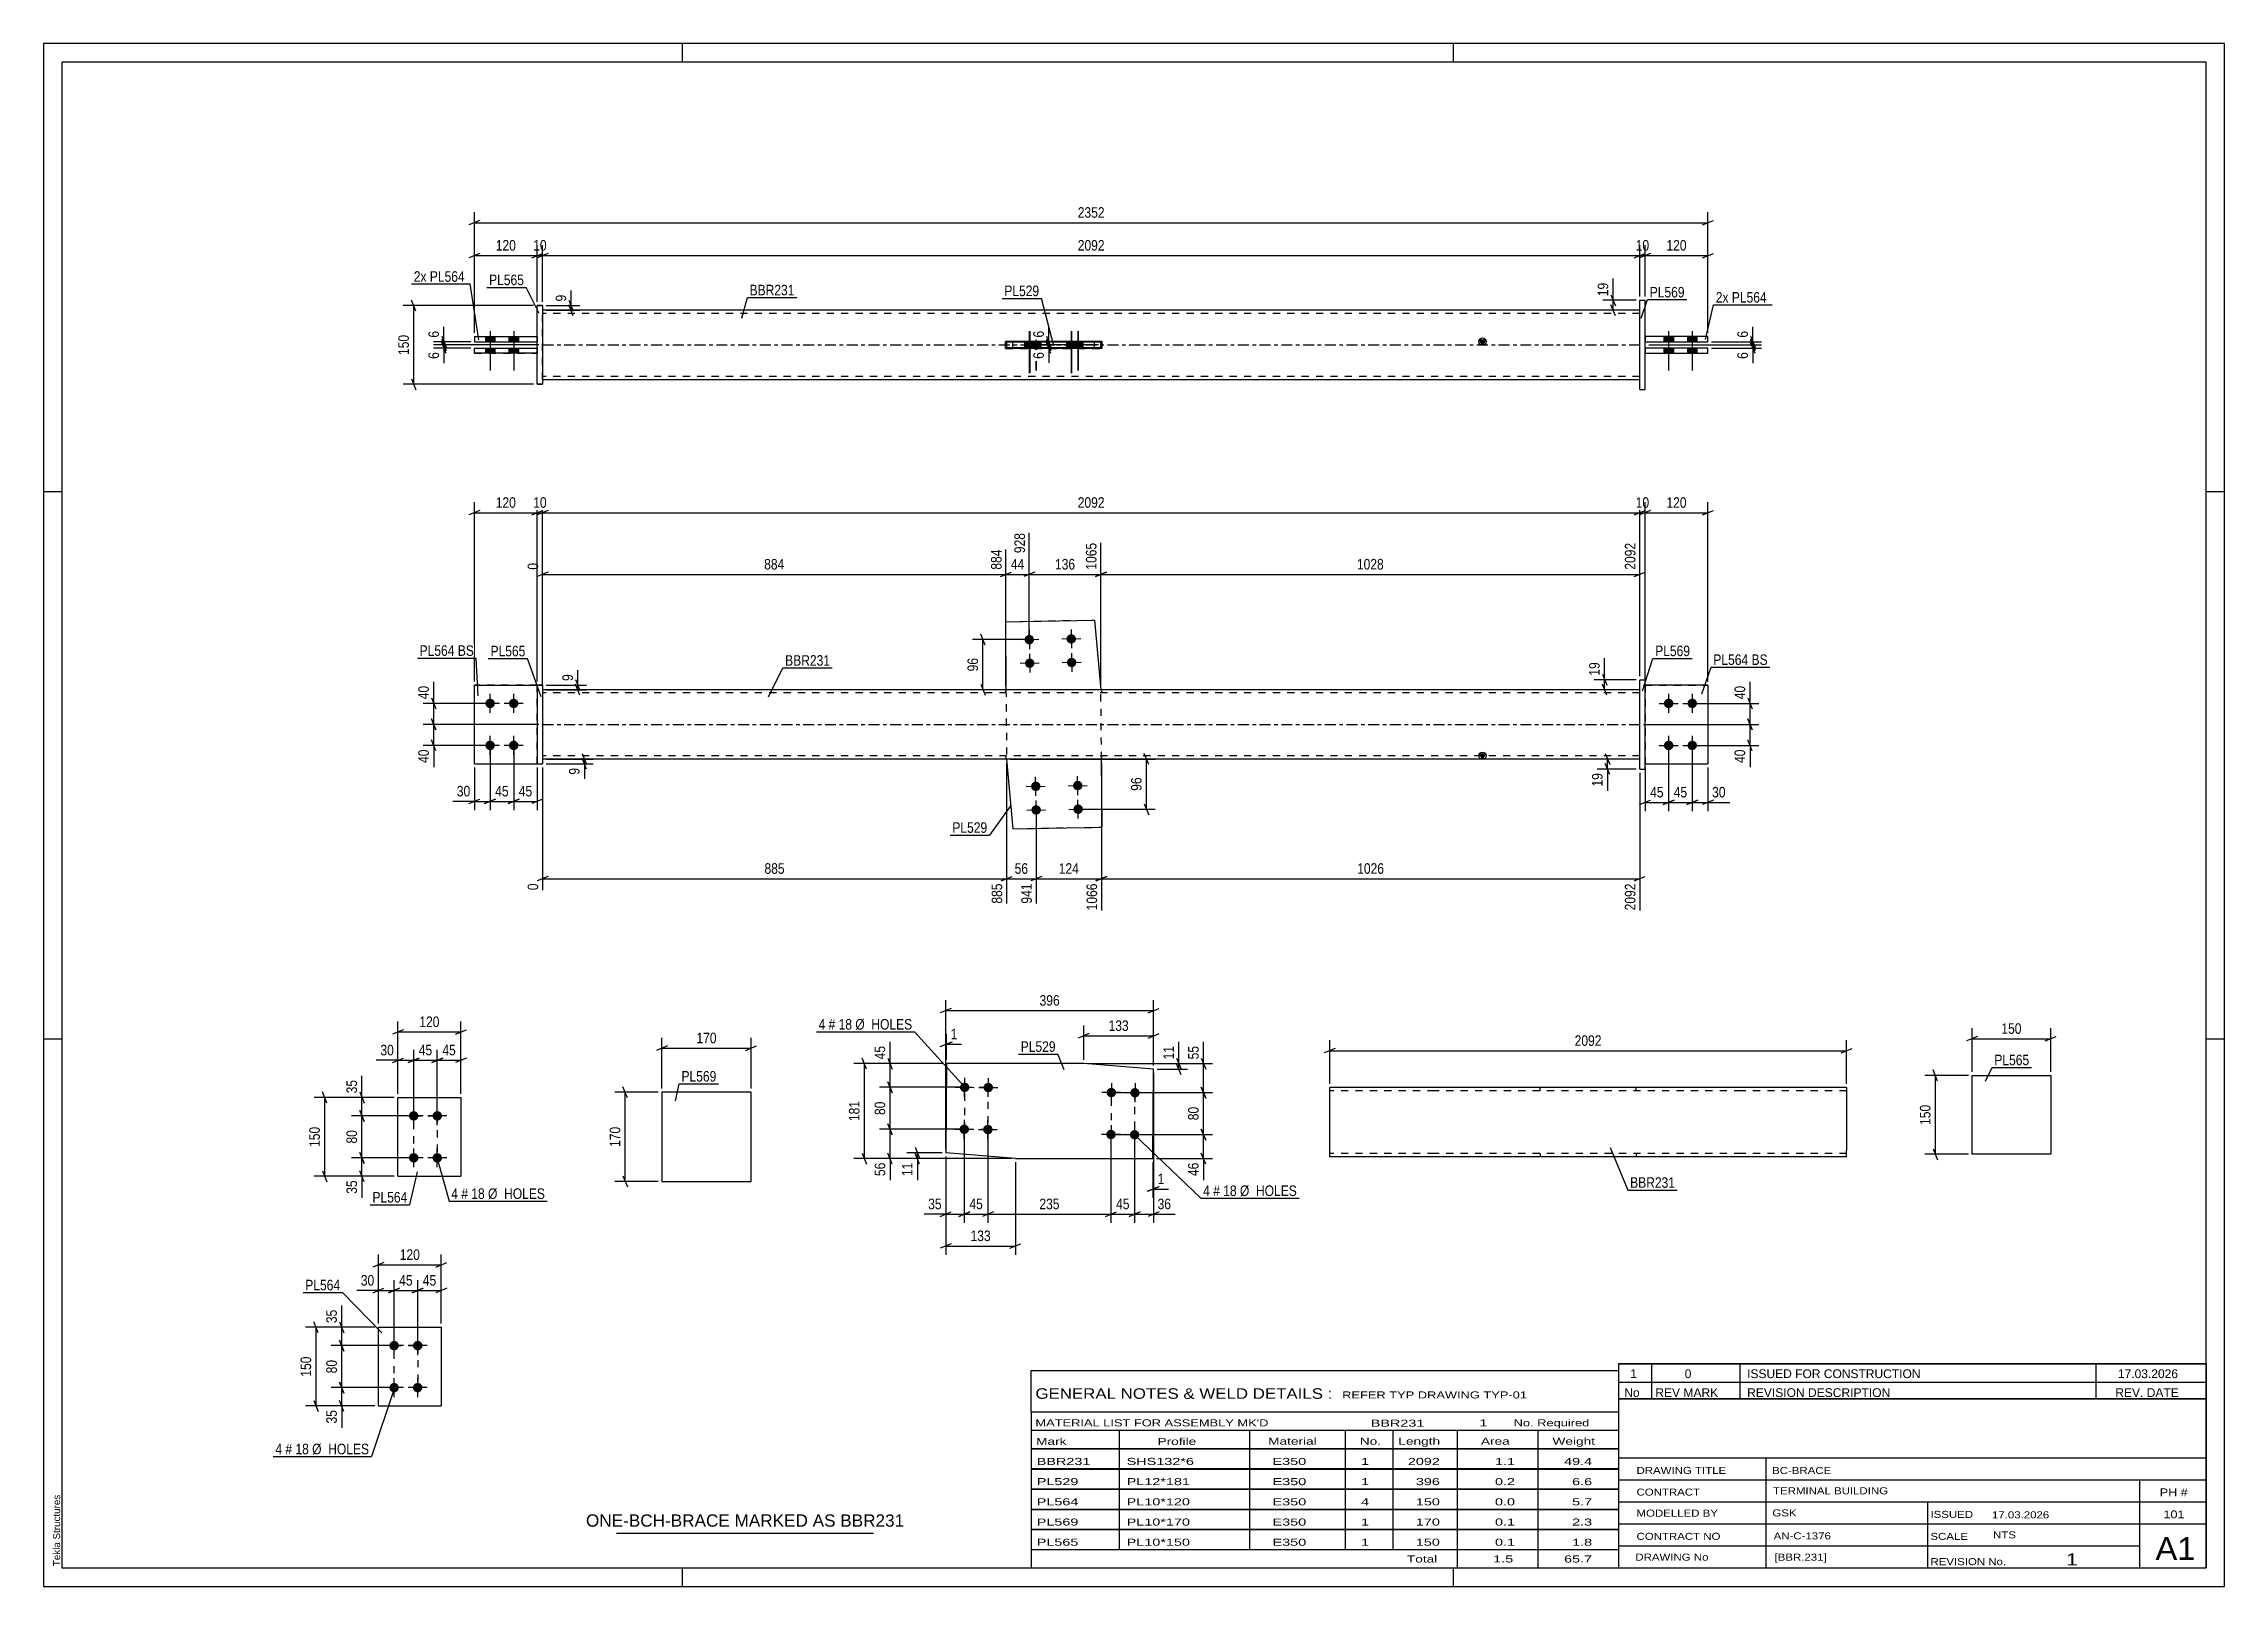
# Model space of a CAD drawing. Header units: millimetres. Extents: x 0 to 594, y 0 to 420.
import ezdxf

# ---------------------------------------------------------------- set-up
doc = ezdxf.new("R2010")
doc.units = ezdxf.units.MM
doc.linetypes.add('DXK_LINE_DOT2', pattern=[3.9198, 1.9599, -1.9599])
doc.linetypes.add('DXK_LINE_DOT3', pattern=[5.9187, 2.979, -0.9799, 0.9799, -0.9799])
doc.styles.add('Arial', font='ARIAL.TTF', dxfattribs={"height": 0.2})
doc.styles.add('Arial Narrow', font='ARIALN.TTF', dxfattribs={"height": 0.2})

# ---------------------------------------------------------------- blocks, each defined once
blk = doc.blocks.new('Unknown-585637348-1126')
at = {"color": 5, "linetype": 'Continuous'}
for p, q in [((594, 420), (0, 420)), ((0, 420), (0, 0)), ((174, 415), (174, 420)), ((384, 415), (384, 420)), ((594, 0), (594, 420)), ((589, 415), (5, 415)), ((5, 415), (5, 5)), ((589, 5), (589, 415)), ((5, 298), (0, 298)), ((594, 298), (589, 298)), ((5, 149), (0, 149)), ((594, 149), (589, 149)), ((0, 0), (594, 0)), ((5, 5), (589, 5)), ((174, 0), (174, 5)), ((384, 0), (384, 5))]:
    blk.add_line(p, q, dxfattribs=at)
at = {"color": 174, "linetype": 'Continuous', "style": 'Arial'}
blk.add_text('Tekla Structures', height=1.9102, rotation=90, dxfattribs=at).set_placement((4.5, 5.5))
blk = doc.blocks.new('Part-585637348-6275 - 6274')
at = {"color": 2, "linetype": 'Continuous'}
for p, q in [((245.93, 142.33), (245.72, 118.05)), ((283.33, 142.33), (245.93, 142.33)), ((302.32, 140.77), (283.33, 142.33)), ((302.1, 116.48), (302.32, 140.77)), ((264.7, 116.48), (245.72, 118.05)), ((264.7, 116.48), (302.1, 116.48))]:
    blk.add_line(p, q, dxfattribs=at)
blk = doc.blocks.new('Bolt-585637348-6276 - 6274')
at = {"linetype": 'Continuous'}
for points in [[(290.82, 133.16, -1), (290.84, 135.73, -1)], [(297.25, 133.1, -1), (297.27, 135.67, -1)], [(290.72, 121.73, -1), (290.74, 124.3, -1)], [(297.15, 121.67, -1), (297.17, 124.24, -1)]]:
    blk.add_hatch(color=1, dxfattribs=at).paths.add_polyline_path(points)
at = {"color": 1, "linetype": 'Continuous'}
for p, q in [((290.85, 137.01), (290.81, 131.87)), ((297.28, 136.96), (297.24, 131.81)), ((293.4, 134.42), (288.26, 134.46)), ((299.83, 134.36), (294.69, 134.41)), ((290.75, 125.58), (290.71, 120.44)), ((297.18, 125.53), (297.14, 120.39)), ((293.3, 122.99), (288.16, 123.04)), ((299.73, 122.93), (294.59, 122.98))]:
    blk.add_line(p, q, dxfattribs=at)
blk = doc.blocks.new('Bolt-585637348-6277 - 6274')
at = {"linetype": 'Continuous'}
for points in [[(249.59, 135.87), (249.62, 136.14), (249.71, 136.39), (249.84, 136.62), (250.02, 136.82), (250.24, 136.98), (250.49, 137.09), (250.75, 137.14), (251.02, 137.14), (251.28, 137.08), (251.53, 136.97), (251.74, 136.81), (251.92, 136.61), (252.05, 136.37), (252.14, 136.12), (252.16, 135.85), (252.13, 135.58), (252.05, 135.33), (251.91, 135.09), (251.73, 134.9), (251.51, 134.74), (251.26, 134.63), (251, 134.58), (250.73, 134.58), (250.47, 134.64), (250.22, 134.75), (250.01, 134.91), (249.83, 135.11), (249.7, 135.35), (249.62, 135.6)], [(256.02, 135.81), (256.05, 136.08), (256.13, 136.34), (256.27, 136.57), (256.45, 136.77), (256.67, 136.92), (256.92, 137.03), (257.18, 137.08), (257.45, 137.08), (257.71, 137.02), (257.96, 136.91), (258.17, 136.75), (258.35, 136.55), (258.48, 136.32), (258.56, 136.06), (258.59, 135.79), (258.56, 135.52), (258.47, 135.27), (258.34, 135.04), (258.16, 134.84), (257.94, 134.68), (257.69, 134.58), (257.43, 134.52), (257.16, 134.53), (256.9, 134.58), (256.65, 134.7), (256.43, 134.85), (256.26, 135.06), (256.12, 135.29), (256.04, 135.55)], [(249.49, 124.44), (249.52, 124.71), (249.6, 124.96), (249.74, 125.2), (249.92, 125.39), (250.14, 125.55), (250.39, 125.66), (250.65, 125.71), (250.92, 125.71), (251.18, 125.65), (251.43, 125.54), (251.64, 125.38), (251.82, 125.18), (251.95, 124.94), (252.03, 124.69), (252.06, 124.42), (252.03, 124.15), (251.94, 123.9), (251.81, 123.67), (251.63, 123.47), (251.41, 123.31), (251.16, 123.21), (250.9, 123.15), (250.63, 123.15), (250.37, 123.21), (250.12, 123.32), (249.91, 123.48), (249.73, 123.68), (249.6, 123.92), (249.51, 124.18)], [(255.92, 124.39), (255.95, 124.65), (256.03, 124.91), (256.17, 125.14), (256.35, 125.34), (256.57, 125.49), (256.82, 125.6), (257.08, 125.65), (257.35, 125.65), (257.61, 125.59), (257.86, 125.48), (258.07, 125.32), (258.25, 125.12), (258.38, 124.89), (258.46, 124.63), (258.49, 124.36), (258.46, 124.1), (258.37, 123.84), (258.24, 123.61), (258.05, 123.41), (257.84, 123.26), (257.59, 123.15), (257.33, 123.09), (257.06, 123.1), (256.79, 123.16), (256.55, 123.27), (256.33, 123.43), (256.16, 123.63), (256.02, 123.86), (255.94, 124.12)]]:
    blk.add_hatch(color=1, dxfattribs=at).paths.add_polyline_path(points)
at = {"color": 1, "linetype": 'Continuous'}
for p, q in [((250.85, 133.29), (250.9, 138.43)), ((257.28, 133.23), (257.33, 138.37)), ((248.3, 135.88), (253.45, 135.84)), ((254.73, 135.83), (259.87, 135.78)), ((250.75, 121.86), (250.8, 127)), ((257.18, 121.8), (257.23, 126.95)), ((248.2, 124.45), (253.35, 124.41)), ((254.63, 124.4), (259.77, 124.35))]:
    blk.add_line(p, q, dxfattribs=at)
blk = doc.blocks.new('Part-585637348-1593 - 1577')
at = {"color": 2, "linetype": 'Continuous'}
for p, q in [((96.51, 111.66), (96.51, 133.09)), ((96.51, 133.09), (113.66, 133.09)), ((113.66, 133.09), (113.66, 111.66)), ((96.51, 111.66), (96.51, 111.66)), ((96.51, 111.66), (113.66, 111.66)), ((113.66, 111.66), (113.66, 111.66))]:
    blk.add_line(p, q, dxfattribs=at)
at = {"color": 7, "linetype": 'DXK_LINE_DOT2'}
for p, q in [((96.51, 133.09), (113.66, 133.09)), ((96.51, 111.66), (113.66, 111.66))]:
    blk.add_line(p, q, dxfattribs=at)
blk = doc.blocks.new('Bolt-585637348-1598 - 1577')
at = {"linetype": 'Continuous'}
for points in [[(100.8, 129.37), (101.07, 129.35), (101.32, 129.26), (101.55, 129.13), (101.75, 128.95), (101.91, 128.73), (102.02, 128.49), (102.08, 128.22), (102.08, 127.95), (102.02, 127.69), (101.91, 127.45), (101.75, 127.23), (101.55, 127.05), (101.32, 126.91), (101.07, 126.83), (100.8, 126.8), (100.53, 126.83), (100.28, 126.91), (100.04, 127.05), (99.84, 127.23), (99.69, 127.45), (99.58, 127.69), (99.52, 127.95), (99.52, 128.22), (99.58, 128.49), (99.69, 128.73), (99.84, 128.95), (100.04, 129.13), (100.28, 129.26), (100.53, 129.35)], [(107.23, 129.37), (107.49, 129.35), (107.75, 129.26), (107.98, 129.13), (108.18, 128.95), (108.34, 128.73), (108.45, 128.49), (108.51, 128.22), (108.51, 127.95), (108.45, 127.69), (108.34, 127.45), (108.18, 127.23), (107.98, 127.05), (107.75, 126.91), (107.49, 126.83), (107.23, 126.8), (106.96, 126.83), (106.7, 126.91), (106.47, 127.05), (106.27, 127.23), (106.11, 127.45), (106, 127.69), (105.95, 127.95), (105.95, 128.22), (106, 128.49), (106.11, 128.73), (106.27, 128.95), (106.47, 129.13), (106.7, 129.26), (106.96, 129.35)], [(100.8, 117.95), (101.07, 117.92), (101.32, 117.84), (101.55, 117.7), (101.75, 117.52), (101.91, 117.3), (102.02, 117.06), (102.08, 116.8), (102.08, 116.53), (102.02, 116.26), (101.91, 116.02), (101.75, 115.8), (101.55, 115.62), (101.32, 115.49), (101.07, 115.4), (100.8, 115.37), (100.53, 115.4), (100.28, 115.49), (100.04, 115.62), (99.84, 115.8), (99.69, 116.02), (99.58, 116.26), (99.52, 116.53), (99.52, 116.8), (99.58, 117.06), (99.69, 117.3), (99.84, 117.52), (100.04, 117.7), (100.28, 117.84), (100.53, 117.92)], [(107.23, 117.95), (107.49, 117.92), (107.75, 117.84), (107.98, 117.7), (108.18, 117.52), (108.34, 117.3), (108.45, 117.06), (108.51, 116.8), (108.51, 116.53), (108.45, 116.26), (108.34, 116.02), (108.18, 115.8), (107.98, 115.62), (107.75, 115.49), (107.49, 115.4), (107.23, 115.37), (106.96, 115.4), (106.7, 115.49), (106.47, 115.62), (106.27, 115.8), (106.11, 116.02), (106, 116.26), (105.95, 116.53), (105.95, 116.8), (106, 117.06), (106.11, 117.3), (106.27, 117.52), (106.47, 117.7), (106.7, 117.84), (106.96, 117.92)]]:
    blk.add_hatch(color=1, dxfattribs=at).paths.add_polyline_path(points)
at = {"color": 1, "linetype": 'Continuous'}
for p, q in [((103.37, 128.09), (98.23, 128.09)), ((100.8, 125.52), (100.8, 130.66)), ((109.8, 128.09), (104.66, 128.09)), ((107.23, 125.52), (107.23, 130.66)), ((100.8, 114.09), (100.8, 119.23)), ((107.23, 114.09), (107.23, 119.23)), ((103.37, 116.66), (98.23, 116.66)), ((109.8, 116.66), (104.66, 116.66))]:
    blk.add_line(p, q, dxfattribs=at)
blk = doc.blocks.new('Part-585637348-1946 - 1935')
at = {"color": 2, "linetype": 'Continuous'}
for p, q in [((434.77, 246.81), (436.2, 246.81)), ((434.77, 222.52), (434.77, 246.81)), ((436.2, 222.52), (436.2, 246.81)), ((434.77, 222.52), (436.2, 222.52)), ((434.77, 222.52), (436.2, 222.52))]:
    blk.add_line(p, q, dxfattribs=at)
at = {"color": 7, "linetype": 'DXK_LINE_DOT2'}
for p, q in [((434.77, 246.8), (436.2, 246.8)), ((434.77, 222.52), (434.77, 222.52)), ((436.2, 222.52), (436.2, 222.52)), ((436.2, 222.52), (436.2, 222.52))]:
    blk.add_line(p, q, dxfattribs=at)
blk = doc.blocks.new('Part-585637348-1981 - 1935')
at = {"color": 2, "linetype": 'Continuous'}
for p, q in [((134.47, 245.38), (135.9, 245.38)), ((135.9, 245.38), (134.47, 245.38)), ((134.47, 245.38), (134.47, 223.95)), ((135.9, 245.38), (135.9, 223.95)), ((134.47, 223.95), (135.9, 223.95))]:
    blk.add_line(p, q, dxfattribs=at)
at = {"color": 7, "linetype": 'DXK_LINE_DOT2'}
for p, q in [((134.47, 245.38), (134.47, 245.38)), ((134.47, 245.38), (134.47, 245.38)), ((135.9, 245.38), (135.9, 245.38)), ((134.47, 223.95), (135.9, 223.95))]:
    blk.add_line(p, q, dxfattribs=at)
blk = doc.blocks.new('Part-585637348-1941 - 1935')
at = {"color": 7, "linetype": 'DXK_LINE_DOT2'}
for p, q in [((436.2, 245.38), (453.34, 245.38)), ((453.34, 245.38), (436.2, 245.38)), ((436.2, 245.38), (436.2, 245.38)), ((436.2, 245.38), (436.2, 223.95)), ((453.34, 245.38), (453.34, 245.38)), ((453.34, 245.38), (453.34, 223.95)), ((436.2, 223.95), (453.34, 223.95)), ((436.2, 223.95), (453.34, 223.95))]:
    blk.add_line(p, q, dxfattribs=at)
blk = doc.blocks.new('Part-585637348-1966 - 1935')
at = {"color": 7, "linetype": 'DXK_LINE_DOT2'}
for p, q in [((117.33, 223.95), (117.33, 245.38)), ((117.33, 245.38), (134.47, 245.38)), ((134.47, 245.38), (117.33, 245.38)), ((134.47, 223.95), (134.47, 245.38)), ((117.33, 223.95), (117.33, 223.95)), ((117.33, 223.95), (134.47, 223.95)), ((117.33, 223.95), (134.47, 223.95)), ((134.47, 223.95), (134.47, 223.95))]:
    blk.add_line(p, q, dxfattribs=at)
blk = doc.blocks.new('Part-585637348-1961 - 1935')
at = {"color": 2, "linetype": 'Continuous'}
for p, q in [((117.33, 223.95), (117.33, 245.38)), ((117.33, 245.38), (134.47, 245.38)), ((117.33, 223.95), (117.33, 223.95)), ((117.33, 223.95), (134.47, 223.95))]:
    blk.add_line(p, q, dxfattribs=at)
at = {"color": 7, "linetype": 'DXK_LINE_DOT2'}
for p, q in [((134.47, 245.38), (117.33, 245.38)), ((134.47, 223.95), (134.47, 245.38)), ((117.33, 223.95), (134.47, 223.95)), ((134.47, 223.95), (134.47, 223.95))]:
    blk.add_line(p, q, dxfattribs=at)
blk = doc.blocks.new('Part-585637348-1986 - 1935')
at = {"color": 2, "linetype": 'Continuous'}
for p, q in [((261.96, 262.63), (286.25, 263.06)), ((261.96, 262.63), (262.13, 244.09)), ((286.25, 263.06), (287.97, 244.09)), ((262.29, 225.23), (264.02, 206.26)), ((288.3, 206.69), (288.14, 225.23)), ((264.02, 206.26), (288.3, 206.69))]:
    blk.add_line(p, q, dxfattribs=at)
at = {"color": 7, "linetype": 'DXK_LINE_DOT2'}
for p, q in [((261.96, 262.63), (286.25, 263.06)), ((262.13, 244.09), (262.29, 225.23)), ((287.97, 244.09), (287.97, 244.09)), ((288.14, 225.23), (287.97, 244.09)), ((287.97, 244.09), (287.97, 244.09)), ((262.29, 225.23), (262.29, 225.23)), ((264.02, 206.26), (288.3, 206.69))]:
    blk.add_line(p, q, dxfattribs=at)
blk = doc.blocks.new('Part-585637348-1992 - 1935')
at = {"linetype": 'Continuous'}
blk.add_hatch(color=2, dxfattribs=at).paths.add_polyline_path([(391.91, 225.23), (391.11, 226.63), (392.71, 226.63)])
at = {"color": 2, "linetype": 'Continuous'}
for p, q in [((434.77, 244.09), (135.9, 244.09)), ((391.91, 225.23), (391.11, 226.63)), ((391.11, 226.63), (392.71, 226.63)), ((392.71, 226.63), (391.91, 225.23)), ((434.77, 225.23), (135.9, 225.23))]:
    blk.add_line(p, q, dxfattribs=at)
at = {"color": 7, "linetype": 'DXK_LINE_DOT2'}
for p, q in [((135.9, 244.09), (135.9, 225.23)), ((261.98, 244.09), (261.98, 243.23)), ((288.12, 244.09), (288.12, 243.23)), ((434.77, 225.23), (434.77, 244.09)), ((434.77, 243.23), (135.9, 243.23)), ((434.77, 226.09), (135.9, 226.09)), ((262.14, 225.23), (262.14, 226.09)), ((288.28, 225.23), (288.28, 226.09))]:
    blk.add_line(p, q, dxfattribs=at)
at = {"color": 7, "linetype": 'DXK_LINE_DOT3'}
blk.add_line((135.9, 234.66), (434.77, 234.66), dxfattribs=at)
at = {"color": 2, "linetype": 'Continuous'}
blk.add_circle((391.91, 226.13), 1, dxfattribs=at)
blk = doc.blocks.new('Part-585637348-1997 - 1935')
at = {"color": 2, "linetype": 'Continuous'}
for p, q in [((453.34, 245.38), (436.2, 245.38)), ((453.34, 245.38), (453.34, 245.38)), ((453.34, 245.38), (453.34, 223.95)), ((436.2, 223.95), (453.34, 223.95))]:
    blk.add_line(p, q, dxfattribs=at)
at = {"color": 7, "linetype": 'DXK_LINE_DOT2'}
for p, q in [((436.2, 245.38), (453.34, 245.38)), ((436.2, 245.38), (436.2, 245.38)), ((436.2, 245.38), (436.2, 223.95)), ((436.2, 223.95), (453.34, 223.95))]:
    blk.add_line(p, q, dxfattribs=at)
blk = doc.blocks.new('Bolt-585637348-1999 - 1935')
at = {"linetype": 'Continuous'}
for points in [[(270.24, 219.09), (270.51, 219.06), (270.77, 218.98), (271, 218.84), (271.2, 218.66), (271.36, 218.45), (271.47, 218.2), (271.52, 217.94), (271.52, 217.67), (271.47, 217.41), (271.36, 217.16), (271.2, 216.94), (271, 216.76), (270.77, 216.63), (270.51, 216.55), (270.24, 216.52), (269.98, 216.55), (269.72, 216.63), (269.49, 216.76), (269.29, 216.94), (269.13, 217.16), (269.02, 217.41), (268.97, 217.67), (268.97, 217.94), (269.02, 218.2), (269.13, 218.45), (269.29, 218.66), (269.49, 218.84), (269.72, 218.98), (269.98, 219.06)], [(281.67, 219.29), (281.94, 219.26), (282.19, 219.18), (282.43, 219.04), (282.63, 218.86), (282.78, 218.65), (282.89, 218.4), (282.95, 218.14), (282.95, 217.87), (282.89, 217.61), (282.78, 217.36), (282.63, 217.14), (282.43, 216.96), (282.19, 216.83), (281.94, 216.75), (281.67, 216.72), (281.4, 216.75), (281.15, 216.83), (280.92, 216.96), (280.72, 217.14), (280.56, 217.36), (280.45, 217.61), (280.39, 217.87), (280.39, 218.14), (280.45, 218.4), (280.56, 218.65), (280.72, 218.86), (280.92, 219.04), (281.15, 219.18), (281.4, 219.26)], [(270.36, 212.66), (270.62, 212.63), (270.88, 212.55), (271.11, 212.42), (271.31, 212.24), (271.47, 212.02), (271.58, 211.77), (271.64, 211.51), (271.64, 211.24), (271.58, 210.98), (271.47, 210.73), (271.31, 210.52), (271.11, 210.34), (270.88, 210.2), (270.62, 210.12), (270.36, 210.09), (270.09, 210.12), (269.83, 210.2), (269.6, 210.34), (269.4, 210.52), (269.24, 210.73), (269.13, 210.98), (269.08, 211.24), (269.08, 211.51), (269.13, 211.77), (269.24, 212.02), (269.4, 212.24), (269.6, 212.42), (269.83, 212.55), (270.09, 212.63)], [(281.78, 212.86), (282.05, 212.83), (282.31, 212.75), (282.54, 212.62), (282.74, 212.44), (282.9, 212.22), (283.01, 211.97), (283.06, 211.71), (283.06, 211.44), (283.01, 211.18), (282.9, 210.93), (282.74, 210.72), (282.54, 210.54), (282.31, 210.4), (282.05, 210.32), (281.78, 210.29), (281.52, 210.32), (281.26, 210.4), (281.03, 210.54), (280.83, 210.72), (280.67, 210.93), (280.56, 211.18), (280.5, 211.44), (280.5, 211.71), (280.56, 211.97), (280.67, 212.22), (280.83, 212.44), (281.03, 212.62), (281.26, 212.75), (281.52, 212.83)]]:
    blk.add_hatch(color=1, dxfattribs=at).paths.add_polyline_path(points)
at = {"color": 1, "linetype": 'Continuous'}
for p, q in [((270.29, 215.23), (270.2, 220.37)), ((281.72, 215.43), (281.63, 220.57)), ((267.67, 217.76), (272.82, 217.85)), ((270.4, 208.81), (270.31, 213.95)), ((279.1, 217.96), (284.24, 218.05)), ((281.83, 209.01), (281.74, 214.15)), ((267.79, 211.33), (272.93, 211.42)), ((279.21, 211.53), (284.35, 211.62))]:
    blk.add_line(p, q, dxfattribs=at)
blk = doc.blocks.new('Bolt-585637348-2000 - 1935')
at = {"linetype": 'Continuous'}
for points in [[(269.77, 257.77, -1), (267.19, 257.72, -1)], [(281.19, 257.97, -1), (278.62, 257.92, -1)], [(269.88, 251.34, -1), (267.31, 251.3, -1)], [(281.3, 251.54, -1), (278.73, 251.5, -1)]]:
    blk.add_hatch(color=1, dxfattribs=at).paths.add_polyline_path(points)
at = {"color": 1, "linetype": 'Continuous'}
for p, q in [((271.05, 257.79), (265.91, 257.7)), ((268.43, 260.32), (268.52, 255.18)), ((282.48, 257.99), (277.34, 257.9)), ((279.86, 260.52), (279.95, 255.38)), ((271.16, 251.36), (266.02, 251.27)), ((268.55, 253.89), (268.64, 248.75)), ((282.59, 251.56), (277.45, 251.47)), ((279.97, 254.09), (280.06, 248.95))]:
    blk.add_line(p, q, dxfattribs=at)
blk = doc.blocks.new('Bolt-585637348-2001 - 1935')
at = {"linetype": 'Continuous'}
for points in [[(121.62, 241.66), (121.88, 241.63), (122.14, 241.55), (122.37, 241.42), (122.57, 241.24), (122.73, 241.02), (122.84, 240.77), (122.89, 240.51), (122.89, 240.24), (122.84, 239.98), (122.73, 239.73), (122.57, 239.52), (122.37, 239.34), (122.14, 239.2), (121.88, 239.12), (121.62, 239.09), (121.35, 239.12), (121.09, 239.2), (120.86, 239.34), (120.66, 239.52), (120.5, 239.73), (120.39, 239.98), (120.34, 240.24), (120.34, 240.51), (120.39, 240.77), (120.5, 241.02), (120.66, 241.24), (120.86, 241.42), (121.09, 241.55), (121.35, 241.63)], [(128.04, 241.66), (128.31, 241.63), (128.57, 241.55), (128.8, 241.42), (129, 241.24), (129.16, 241.02), (129.27, 240.77), (129.32, 240.51), (129.32, 240.24), (129.27, 239.98), (129.16, 239.73), (129, 239.52), (128.8, 239.34), (128.57, 239.2), (128.31, 239.12), (128.04, 239.09), (127.78, 239.12), (127.52, 239.2), (127.29, 239.34), (127.09, 239.52), (126.93, 239.73), (126.82, 239.98), (126.77, 240.24), (126.77, 240.51), (126.82, 240.77), (126.93, 241.02), (127.09, 241.24), (127.29, 241.42), (127.52, 241.55), (127.78, 241.63)], [(121.62, 230.23), (121.88, 230.21), (122.14, 230.12), (122.37, 229.99), (122.57, 229.81), (122.73, 229.59), (122.84, 229.34), (122.89, 229.08), (122.89, 228.81), (122.84, 228.55), (122.73, 228.3), (122.57, 228.09), (122.37, 227.91), (122.14, 227.77), (121.88, 227.69), (121.62, 227.66), (121.35, 227.69), (121.09, 227.77), (120.86, 227.91), (120.66, 228.09), (120.5, 228.3), (120.39, 228.55), (120.34, 228.81), (120.34, 229.08), (120.39, 229.34), (120.5, 229.59), (120.66, 229.81), (120.86, 229.99), (121.09, 230.12), (121.35, 230.21)], [(128.04, 230.23), (128.31, 230.21), (128.57, 230.12), (128.8, 229.99), (129, 229.81), (129.16, 229.59), (129.27, 229.34), (129.32, 229.08), (129.32, 228.81), (129.27, 228.55), (129.16, 228.3), (129, 228.09), (128.8, 227.91), (128.57, 227.77), (128.31, 227.69), (128.04, 227.66), (127.78, 227.69), (127.52, 227.77), (127.29, 227.91), (127.09, 228.09), (126.93, 228.3), (126.82, 228.55), (126.77, 228.81), (126.77, 229.08), (126.82, 229.34), (126.93, 229.59), (127.09, 229.81), (127.29, 229.99), (127.52, 230.12), (127.78, 230.21)]]:
    blk.add_hatch(color=1, dxfattribs=at).paths.add_polyline_path(points)
at = {"color": 1, "linetype": 'Continuous'}
for p, q in [((124.19, 240.38), (119.04, 240.38)), ((121.62, 237.8), (121.62, 242.95)), ((130.62, 240.38), (125.47, 240.38)), ((128.04, 237.8), (128.04, 242.95)), ((124.19, 228.95), (119.04, 228.95)), ((121.62, 226.38), (121.62, 231.52)), ((130.62, 228.95), (125.47, 228.95)), ((128.04, 226.38), (128.04, 231.52))]:
    blk.add_line(p, q, dxfattribs=at)
blk = doc.blocks.new('Bolt-585637348-2002 - 1935')
at = {"linetype": 'Continuous'}
for points in [[(442.63, 241.66), (442.89, 241.63), (443.15, 241.55), (443.38, 241.42), (443.58, 241.24), (443.74, 241.02), (443.85, 240.77), (443.91, 240.51), (443.91, 240.24), (443.85, 239.98), (443.74, 239.73), (443.58, 239.52), (443.38, 239.34), (443.15, 239.2), (442.89, 239.12), (442.63, 239.09), (442.36, 239.12), (442.1, 239.2), (441.87, 239.34), (441.67, 239.52), (441.51, 239.73), (441.4, 239.98), (441.35, 240.24), (441.35, 240.51), (441.4, 240.77), (441.51, 241.02), (441.67, 241.24), (441.87, 241.42), (442.1, 241.55), (442.36, 241.63)], [(449.06, 241.66), (449.32, 241.63), (449.58, 241.55), (449.81, 241.42), (450.01, 241.24), (450.17, 241.02), (450.28, 240.77), (450.33, 240.51), (450.33, 240.24), (450.28, 239.98), (450.17, 239.73), (450.01, 239.52), (449.81, 239.34), (449.58, 239.2), (449.32, 239.12), (449.06, 239.09), (448.79, 239.12), (448.53, 239.2), (448.3, 239.34), (448.1, 239.52), (447.94, 239.73), (447.83, 239.98), (447.78, 240.24), (447.78, 240.51), (447.83, 240.77), (447.94, 241.02), (448.1, 241.24), (448.3, 241.42), (448.53, 241.55), (448.79, 241.63)], [(442.63, 230.23), (442.89, 230.21), (443.15, 230.12), (443.38, 229.99), (443.58, 229.81), (443.74, 229.59), (443.85, 229.35), (443.91, 229.08), (443.91, 228.81), (443.85, 228.55), (443.74, 228.3), (443.58, 228.09), (443.38, 227.91), (443.15, 227.77), (442.89, 227.69), (442.63, 227.66), (442.36, 227.69), (442.1, 227.77), (441.87, 227.91), (441.67, 228.09), (441.51, 228.3), (441.4, 228.55), (441.35, 228.81), (441.35, 229.08), (441.4, 229.35), (441.51, 229.59), (441.67, 229.81), (441.87, 229.99), (442.1, 230.12), (442.36, 230.21)], [(449.06, 230.23), (449.32, 230.21), (449.58, 230.12), (449.81, 229.99), (450.01, 229.81), (450.17, 229.59), (450.28, 229.35), (450.33, 229.08), (450.33, 228.81), (450.28, 228.55), (450.17, 228.3), (450.01, 228.09), (449.81, 227.91), (449.58, 227.77), (449.32, 227.69), (449.06, 227.66), (448.79, 227.69), (448.53, 227.77), (448.3, 227.91), (448.1, 228.09), (447.94, 228.3), (447.83, 228.55), (447.78, 228.81), (447.78, 229.08), (447.83, 229.35), (447.94, 229.59), (448.1, 229.81), (448.3, 229.99), (448.53, 230.12), (448.79, 230.21)]]:
    blk.add_hatch(color=1, dxfattribs=at).paths.add_polyline_path(points)
at = {"color": 1, "linetype": 'Continuous'}
for p, q in [((440.06, 240.38), (445.2, 240.38)), ((442.63, 242.95), (442.63, 237.8)), ((446.48, 240.38), (451.63, 240.38)), ((449.06, 242.95), (449.06, 237.8)), ((440.06, 228.95), (445.2, 228.95)), ((442.63, 231.52), (442.63, 226.38)), ((446.48, 228.95), (451.63, 228.95)), ((449.06, 231.52), (449.06, 226.38))]:
    blk.add_line(p, q, dxfattribs=at)
blk = doc.blocks.new('Part-585637348-2483 - 2455')
at = {"color": 2, "linetype": 'Continuous'}
for p, q in [((453.34, 337.12), (436.2, 337.12)), ((436.2, 335.69), (453.34, 335.69)), ((436.2, 335.69), (453.34, 335.69)), ((453.34, 335.69), (453.34, 337.12))]:
    blk.add_line(p, q, dxfattribs=at)
at = {"color": 7, "linetype": 'DXK_LINE_DOT2'}
for p, q in [((436.2, 337.12), (436.2, 335.69)), ((453.34, 337.12), (436.2, 337.12)), ((453.34, 335.69), (453.34, 335.69)), ((453.34, 335.69), (453.34, 335.69))]:
    blk.add_line(p, q, dxfattribs=at)
blk = doc.blocks.new('Part-585637348-2473 - 2455')
at = {"color": 2, "linetype": 'Continuous'}
for p, q in [((117.33, 340.26), (134.47, 340.26)), ((117.33, 340.26), (134.47, 340.26)), ((117.33, 340.26), (117.33, 338.83)), ((117.33, 338.83), (134.47, 338.83)), ((134.47, 340.26), (134.47, 338.83))]:
    blk.add_line(p, q, dxfattribs=at)
at = {"color": 7, "linetype": 'DXK_LINE_DOT2'}
for p, q in [((117.33, 340.26), (117.33, 340.26)), ((117.33, 340.26), (117.33, 340.26)), ((117.33, 338.83), (134.47, 338.83)), ((134.47, 340.26), (134.47, 340.26)), ((134.47, 340.26), (134.47, 340.26))]:
    blk.add_line(p, q, dxfattribs=at)
blk = doc.blocks.new('Bolt-585637348-2457 - 2455')
at = {"linetype": 'Continuous'}
for points in [[(443.91, 340.26), (441.34, 340.26), (441.34, 338.83), (443.91, 338.83)], [(443.91, 340.26), (441.34, 340.26), (441.34, 338.83), (443.91, 338.83)], [(450.34, 340.26), (447.77, 340.26), (447.77, 338.83), (450.34, 338.83)], [(450.34, 340.26), (447.77, 340.26), (447.77, 338.83), (450.34, 338.83)], [(443.91, 337.12), (441.34, 337.12), (441.34, 335.69), (443.91, 335.69)], [(443.91, 337.12), (441.34, 337.12), (441.34, 335.69), (443.91, 335.69)], [(450.34, 337.12), (447.77, 337.12), (447.77, 335.69), (450.34, 335.69)], [(450.34, 337.12), (447.77, 337.12), (447.77, 335.69), (450.34, 335.69)]]:
    blk.add_hatch(color=1, dxfattribs=at).paths.add_polyline_path(points)
at = {"color": 1, "linetype": 'Continuous'}
for p, q in [((441.34, 340.26), (441.34, 338.83)), ((441.34, 340.26), (441.34, 338.83)), ((442.63, 341.69), (442.63, 330.97)), ((442.63, 341.69), (442.63, 330.98)), ((443.91, 340.26), (443.91, 338.83)), ((443.91, 340.26), (443.91, 338.83)), ((447.77, 340.26), (447.77, 338.83)), ((447.77, 340.26), (447.77, 338.83)), ((449.06, 341.69), (449.06, 330.97)), ((449.06, 341.69), (449.06, 330.98)), ((450.34, 340.26), (450.34, 338.83)), ((450.34, 340.26), (450.34, 338.83)), ((441.34, 337.12), (441.34, 335.69)), ((441.34, 337.12), (441.34, 335.69)), ((443.91, 337.12), (443.91, 335.69)), ((443.91, 337.12), (443.91, 335.69)), ((447.77, 337.12), (447.77, 335.69)), ((447.77, 337.12), (447.77, 335.69)), ((450.34, 337.12), (450.34, 335.69)), ((450.34, 337.12), (450.34, 335.69))]:
    blk.add_line(p, q, dxfattribs=at)
blk = doc.blocks.new('Bolt-585637348-2458 - 2455')
at = {"linetype": 'Continuous'}
for points in [[(120.33, 338.83), (122.9, 338.83), (122.9, 340.26), (120.33, 340.26)], [(120.33, 338.83), (122.9, 338.83), (122.9, 340.26), (120.33, 340.26)], [(126.76, 338.83), (129.33, 338.83), (129.33, 340.26), (126.76, 340.26)], [(126.76, 338.83), (129.33, 338.83), (129.33, 340.26), (126.76, 340.26)], [(120.33, 335.69), (122.9, 335.69), (122.9, 337.12), (120.33, 337.12)], [(120.33, 335.69), (122.9, 335.69), (122.9, 337.12), (120.33, 337.12)], [(126.76, 335.69), (129.33, 335.69), (129.33, 337.12), (126.76, 337.12)], [(126.76, 335.69), (129.33, 335.69), (129.33, 337.12), (126.76, 337.12)]]:
    blk.add_hatch(color=1, dxfattribs=at).paths.add_polyline_path(points)
at = {"color": 1, "linetype": 'Continuous'}
for p, q in [((120.33, 340.26), (120.33, 338.83)), ((120.33, 340.26), (120.33, 338.83)), ((121.62, 341.69), (121.62, 330.97)), ((121.62, 341.69), (121.62, 330.98)), ((122.9, 340.26), (122.9, 338.83)), ((122.9, 340.26), (122.9, 338.83)), ((126.76, 340.26), (126.76, 338.83)), ((126.76, 340.26), (126.76, 338.83)), ((128.04, 341.69), (128.04, 330.97)), ((128.04, 341.69), (128.04, 330.98)), ((129.33, 340.26), (129.33, 338.83)), ((129.33, 340.26), (129.33, 338.83)), ((120.33, 337.12), (120.33, 335.69)), ((120.33, 337.12), (120.33, 335.69)), ((122.9, 337.12), (122.9, 335.69)), ((122.9, 337.12), (122.9, 335.69)), ((126.76, 337.12), (126.76, 335.69)), ((126.76, 337.12), (126.76, 335.69)), ((129.33, 337.12), (129.33, 335.69)), ((129.33, 337.12), (129.33, 335.69))]:
    blk.add_line(p, q, dxfattribs=at)
blk = doc.blocks.new('Part-585637348-2463 - 2455')
at = {"color": 2, "linetype": 'Continuous'}
for p, q in [((262.29, 338.86), (261.96, 338.85)), ((261.96, 337.14), (261.96, 338.85)), ((261.96, 338.85), (286.25, 338.85)), ((262.29, 338.86), (262.29, 338.85)), ((264.02, 338.86), (262.29, 338.86)), ((288.12, 338.86), (264.02, 338.86)), ((286.25, 337.14), (286.25, 338.85)), ((286.25, 338.85), (287.97, 338.85)), ((288.12, 338.86), (287.97, 338.85)), ((287.97, 337.14), (287.97, 338.85)), ((286.25, 337.14), (261.96, 337.14)), ((287.97, 337.14), (286.25, 337.14)), ((288.12, 337.14), (287.97, 337.14)), ((288.12, 337.14), (287.97, 337.14))]:
    blk.add_line(p, q, dxfattribs=at)
at = {"color": 7, "linetype": 'DXK_LINE_DOT2'}
for p, q in [((262.29, 338.85), (262.29, 337.14)), ((264.02, 337.14), (264.02, 338.86)), ((288.3, 338.86), (288.12, 338.86)), ((288.3, 338.86), (288.12, 338.86)), ((288.3, 337.14), (288.3, 338.86)), ((261.96, 337.14), (262.29, 337.14)), ((262.29, 337.14), (264.02, 337.14)), ((287.97, 337.14), (264.02, 337.14)), ((288.3, 337.14), (288.12, 337.14)), ((288.3, 337.14), (288.12, 337.14))]:
    blk.add_line(p, q, dxfattribs=at)
blk = doc.blocks.new('Part-585637348-2468 - 2455')
at = {"color": 2, "linetype": 'Continuous'}
for p, q in [((135.9, 348.69), (134.47, 348.69)), ((134.47, 348.69), (135.9, 348.69)), ((134.47, 327.26), (134.47, 348.69)), ((135.9, 348.69), (135.9, 327.26)), ((135.9, 327.26), (134.47, 327.26))]:
    blk.add_line(p, q, dxfattribs=at)
at = {"color": 7, "linetype": 'DXK_LINE_DOT2'}
for p, q in [((134.47, 348.69), (134.47, 348.69)), ((134.47, 348.69), (134.47, 348.69)), ((135.9, 348.69), (135.9, 348.69)), ((135.9, 348.69), (135.9, 348.69)), ((134.47, 327.26), (135.9, 327.26)), ((134.47, 327.26), (134.47, 327.26))]:
    blk.add_line(p, q, dxfattribs=at)
blk = doc.blocks.new('Part-585637348-2478 - 2455')
at = {"color": 2, "linetype": 'Continuous'}
for p, q in [((453.34, 340.26), (436.2, 340.26)), ((436.2, 338.83), (453.34, 338.83)), ((436.2, 338.83), (453.34, 338.83)), ((453.34, 338.83), (453.34, 340.26))]:
    blk.add_line(p, q, dxfattribs=at)
at = {"color": 7, "linetype": 'DXK_LINE_DOT2'}
for p, q in [((436.2, 340.26), (436.2, 338.83)), ((453.34, 340.26), (436.2, 340.26)), ((453.34, 338.83), (453.34, 338.83)), ((453.34, 338.83), (453.34, 338.83))]:
    blk.add_line(p, q, dxfattribs=at)
blk = doc.blocks.new('Part-585637348-2488 - 2455')
at = {"linetype": 'Continuous'}
blk.add_hatch(color=2, dxfattribs=at).paths.add_polyline_path([(391.91, 337.98), (391.11, 339.38), (392.71, 339.38)])
at = {"color": 2, "linetype": 'Continuous'}
for p, q in [((434.77, 347.4), (135.9, 347.4)), ((261.98, 339), (261.98, 338.85)), ((261.98, 339), (288.12, 339)), ((262.14, 339), (262.14, 338.85)), ((288.12, 339), (288.12, 337)), ((391.91, 337.98), (391.11, 339.38)), ((391.11, 339.38), (392.71, 339.38)), ((392.71, 339.38), (391.91, 337.98)), ((261.98, 337), (261.98, 337.14)), ((288.12, 337), (261.98, 337)), ((261.98, 337), (261.98, 337)), ((262.14, 337), (262.14, 337.14)), ((135.9, 328.55), (434.77, 328.55))]:
    blk.add_line(p, q, dxfattribs=at)
at = {"color": 7, "linetype": 'DXK_LINE_DOT2'}
for p, q in [((135.9, 328.55), (135.9, 347.4)), ((434.77, 346.55), (135.9, 346.55)), ((434.77, 328.55), (434.77, 347.4)), ((261.98, 339), (288.12, 339)), ((261.98, 338.85), (261.98, 337)), ((262.14, 339), (262.14, 339)), ((262.14, 339), (262.14, 339)), ((262.14, 339), (288.28, 339)), ((262.14, 339), (288.28, 339)), ((262.14, 337), (262.14, 338.85)), ((288.28, 339), (288.28, 337)), ((261.98, 337), (288.12, 337)), ((288.28, 337), (262.14, 337)), ((262.14, 337), (262.14, 337)), ((262.14, 337), (288.28, 337)), ((434.77, 329.4), (135.9, 329.4))]:
    blk.add_line(p, q, dxfattribs=at)
at = {"color": 7, "linetype": 'DXK_LINE_DOT3'}
blk.add_line((135.9, 337.98), (434.77, 337.98), dxfattribs=at)
at = {"color": 2, "linetype": 'Continuous'}
blk.add_circle((391.91, 338.88), 1, dxfattribs=at)
blk = doc.blocks.new('Bolt-585637348-2494 - 2455')
at = {"linetype": 'Continuous'}
for points in [[(269.77, 338.85), (267.19, 338.85), (267.19, 337.14), (269.77, 337.14)], [(269.88, 338.85), (267.31, 338.85), (267.31, 337.14), (269.88, 337.14)], [(281.19, 338.85), (278.62, 338.85), (278.62, 337.14), (281.19, 337.14)], [(281.3, 338.85), (278.73, 338.85), (278.73, 337.14), (281.3, 337.14)]]:
    blk.add_hatch(color=1, dxfattribs=at).paths.add_polyline_path(points)
at = {"color": 1, "linetype": 'Continuous'}
for p, q in [((267.19, 338.85), (267.19, 337.14)), ((267.31, 338.85), (267.31, 337.14)), ((268.48, 341.71), (268.48, 330.29)), ((268.59, 341.71), (268.59, 330.29)), ((269.77, 338.85), (269.77, 337.14)), ((269.88, 338.85), (269.88, 337.14)), ((278.62, 338.85), (278.62, 337.14)), ((278.73, 338.85), (278.73, 337.14)), ((279.91, 341.71), (279.91, 330.29)), ((280.02, 341.71), (280.02, 330.29)), ((281.19, 338.85), (281.19, 337.14)), ((281.3, 338.85), (281.3, 337.14))]:
    blk.add_line(p, q, dxfattribs=at)
blk = doc.blocks.new('Bolt-585637348-2495 - 2455')
at = {"linetype": 'Continuous'}
for points in [[(268.96, 337.14), (271.53, 337.14), (271.53, 338.86), (268.96, 338.86)], [(269.07, 337.14), (271.64, 337.14), (271.64, 338.86), (269.07, 338.86)], [(280.39, 337.14), (282.96, 337.14), (282.96, 338.86), (280.39, 338.86)], [(280.5, 337.14), (283.07, 337.14), (283.07, 338.86), (280.5, 338.86)]]:
    blk.add_hatch(color=1, dxfattribs=at).paths.add_polyline_path(points)
at = {"color": 1, "linetype": 'Continuous'}
for p, q in [((268.96, 338.86), (268.96, 337.14)), ((269.07, 338.86), (269.07, 337.14)), ((270.24, 341.71), (270.24, 331)), ((270.36, 341.71), (270.36, 331)), ((271.53, 338.86), (271.53, 337.14)), ((271.64, 338.86), (271.64, 337.14)), ((280.39, 338.86), (280.39, 337.14)), ((280.5, 338.86), (280.5, 337.14)), ((281.67, 341.71), (281.67, 331)), ((281.78, 341.71), (281.78, 331)), ((282.96, 338.86), (282.96, 337.14)), ((283.07, 338.86), (283.07, 337.14))]:
    blk.add_line(p, q, dxfattribs=at)
blk = doc.blocks.new('Part-585637348-2500 - 2455')
at = {"color": 2, "linetype": 'Continuous'}
for p, q in [((434.77, 325.83), (434.77, 350.12)), ((434.77, 350.12), (436.2, 350.12)), ((436.2, 325.83), (436.2, 350.12)), ((434.77, 325.83), (436.2, 325.83)), ((434.77, 325.83), (436.2, 325.83))]:
    blk.add_line(p, q, dxfattribs=at)
at = {"color": 7, "linetype": 'DXK_LINE_DOT2'}
for p, q in [((434.77, 350.12), (434.77, 350.12)), ((434.77, 350.12), (436.2, 350.12)), ((434.77, 325.83), (434.77, 325.83)), ((436.2, 325.83), (436.2, 325.83)), ((436.2, 325.83), (436.2, 325.83))]:
    blk.add_line(p, q, dxfattribs=at)
blk = doc.blocks.new('Part-585637348-2505 - 2455')
at = {"color": 2, "linetype": 'Continuous'}
for p, q in [((117.33, 335.69), (117.33, 337.12)), ((117.33, 337.12), (134.47, 337.12)), ((117.33, 337.12), (134.47, 337.12)), ((134.47, 335.69), (117.33, 335.69)), ((134.47, 337.12), (134.47, 335.69))]:
    blk.add_line(p, q, dxfattribs=at)
at = {"color": 7, "linetype": 'DXK_LINE_DOT2'}
for p, q in [((117.33, 337.12), (117.33, 337.12)), ((117.33, 337.12), (117.33, 337.12)), ((117.33, 335.69), (134.47, 335.69)), ((134.47, 337.12), (134.47, 337.12)), ((134.47, 337.12), (134.47, 337.12))]:
    blk.add_line(p, q, dxfattribs=at)
blk = doc.blocks.new('Part-585637348-1553 - 1537')
at = {"color": 2, "linetype": 'Continuous'}
for p, q in [((168.42, 134.52), (168.41, 110.23)), ((192.7, 134.52), (168.42, 134.52)), ((192.7, 110.23), (192.7, 134.52)), ((168.41, 110.23), (192.7, 110.23))]:
    blk.add_line(p, q, dxfattribs=at)
blk = doc.blocks.new('Part-585637348-2843 - 2837')
at = {"color": 2, "linetype": 'Continuous'}
for p, q in [((525.28, 117.65), (525.29, 139.08)), ((525.29, 139.08), (546.72, 139.08)), ((546.72, 139.08), (546.71, 117.65)), ((546.71, 117.65), (525.28, 117.65))]:
    blk.add_line(p, q, dxfattribs=at)
blk = doc.blocks.new('Part-585637348-1445 - 1429')
at = {"color": 2, "linetype": 'Continuous'}
for p, q in [((378.87, 135.81), (350.3, 135.81)), ((350.3, 117.08), (350.3, 135.81)), ((462.41, 135.81), (378.97, 135.81)), ((491.08, 135.81), (462.51, 135.81)), ((491.08, 135.81), (491.08, 118.66)), ((350.3, 116.95), (350.3, 117.08)), ((378.87, 116.95), (350.3, 116.95)), ((462.41, 116.95), (378.97, 116.95)), ((491.08, 116.95), (462.51, 116.95)), ((491.08, 116.95), (491.08, 118.66))]:
    blk.add_line(p, q, dxfattribs=at)
at = {"color": 7, "linetype": 'DXK_LINE_DOT2'}
for p, q in [((378.87, 134.95), (350.3, 134.95)), ((462.41, 134.95), (378.97, 134.95)), ((407.54, 135.81), (407.54, 134.95)), ((433.68, 135.81), (433.68, 134.95)), ((491.08, 134.95), (462.51, 134.95)), ((491.08, 134.95), (491.08, 134.88)), ((491.08, 134.88), (491.08, 134.95)), ((491.08, 134.75), (491.08, 134.88)), ((491.08, 134.88), (491.08, 134.75)), ((350.3, 117.81), (350.3, 117.87)), ((378.87, 117.81), (350.3, 117.81)), ((462.41, 117.81), (378.97, 117.81)), ((407.69, 116.95), (407.69, 117.81)), ((433.84, 116.95), (433.84, 117.81)), ((491.08, 117.81), (462.51, 117.81)), ((491.08, 117.87), (491.08, 118.34)), ((491.08, 117.81), (491.08, 117.87))]:
    blk.add_line(p, q, dxfattribs=at)
blk = doc.blocks.new('Bolt-585637348-2733 - 2727')
at = {"linetype": 'Continuous'}
for points in [[(95.47, 66.82), (95.74, 66.8), (95.99, 66.71), (96.22, 66.58), (96.42, 66.4), (96.58, 66.18), (96.69, 65.93), (96.75, 65.67), (96.75, 65.4), (96.69, 65.14), (96.58, 64.89), (96.42, 64.68), (96.22, 64.5), (95.99, 64.36), (95.74, 64.28), (95.47, 64.25), (95.2, 64.28), (94.95, 64.36), (94.71, 64.5), (94.51, 64.68), (94.35, 64.89), (94.25, 65.14), (94.19, 65.4), (94.19, 65.67), (94.25, 65.93), (94.35, 66.18), (94.51, 66.4), (94.71, 66.58), (94.95, 66.71), (95.2, 66.8)], [(101.9, 66.82), (102.16, 66.8), (102.42, 66.71), (102.65, 66.58), (102.85, 66.4), (103.01, 66.18), (103.12, 65.93), (103.18, 65.67), (103.18, 65.4), (103.12, 65.14), (103.01, 64.89), (102.85, 64.68), (102.65, 64.5), (102.42, 64.36), (102.16, 64.28), (101.9, 64.25), (101.63, 64.28), (101.37, 64.36), (101.14, 64.5), (100.94, 64.68), (100.78, 64.89), (100.67, 65.14), (100.62, 65.4), (100.62, 65.67), (100.67, 65.93), (100.78, 66.18), (100.94, 66.4), (101.14, 66.58), (101.37, 66.71), (101.63, 66.8)], [(95.47, 55.39), (95.74, 55.37), (95.99, 55.28), (96.22, 55.15), (96.42, 54.97), (96.58, 54.75), (96.69, 54.51), (96.75, 54.24), (96.75, 53.97), (96.69, 53.71), (96.58, 53.47), (96.42, 53.25), (96.22, 53.07), (95.99, 52.93), (95.74, 52.85), (95.47, 52.82), (95.2, 52.85), (94.95, 52.93), (94.71, 53.07), (94.51, 53.25), (94.35, 53.47), (94.25, 53.71), (94.19, 53.97), (94.19, 54.24), (94.25, 54.51), (94.35, 54.75), (94.51, 54.97), (94.71, 55.15), (94.95, 55.28), (95.2, 55.37)], [(101.9, 55.39), (102.16, 55.37), (102.42, 55.28), (102.65, 55.15), (102.85, 54.97), (103.01, 54.75), (103.12, 54.51), (103.18, 54.24), (103.18, 53.97), (103.12, 53.71), (103.01, 53.47), (102.85, 53.25), (102.65, 53.07), (102.42, 52.93), (102.16, 52.85), (101.9, 52.82), (101.63, 52.85), (101.37, 52.93), (101.14, 53.07), (100.94, 53.25), (100.78, 53.47), (100.67, 53.71), (100.62, 53.97), (100.62, 54.24), (100.67, 54.51), (100.78, 54.75), (100.94, 54.97), (101.14, 55.15), (101.37, 55.28), (101.63, 55.37)]]:
    blk.add_hatch(color=1, dxfattribs=at).paths.add_polyline_path(points)
at = {"color": 1, "linetype": 'Continuous'}
for p, q in [((98.04, 65.54), (92.9, 65.54)), ((95.47, 62.97), (95.47, 68.11)), ((104.47, 65.54), (99.33, 65.54)), ((101.9, 62.97), (101.9, 68.11)), ((98.04, 54.11), (92.9, 54.11)), ((95.47, 51.54), (95.47, 56.68)), ((104.47, 54.11), (99.33, 54.11)), ((101.9, 51.54), (101.9, 56.68))]:
    blk.add_line(p, q, dxfattribs=at)
blk = doc.blocks.new('Part-585637348-2738 - 2727')
at = {"color": 2, "linetype": 'Continuous'}
for p, q in [((91.18, 49.11), (91.18, 70.54)), ((91.18, 70.54), (108.33, 70.54)), ((108.33, 70.54), (108.33, 49.11)), ((91.18, 49.11), (91.18, 49.11)), ((91.18, 49.11), (108.33, 49.11)), ((108.33, 49.11), (108.33, 49.11))]:
    blk.add_line(p, q, dxfattribs=at)
at = {"color": 7, "linetype": 'DXK_LINE_DOT2'}
for p, q in [((91.18, 70.54), (108.33, 70.54)), ((91.18, 49.11), (108.33, 49.11))]:
    blk.add_line(p, q, dxfattribs=at)
blk = doc.blocks.new('Rectangle-585637348-6721 - 6274')
at = {"color": 1, "linetype": 'DXK_LINE_DOT2'}
blk.add_lwpolyline([(250.88, 135.86), (257.2, 135.86), (257.2, 124.37), (250.88, 124.37), (250.88, 135.86)], close=True, dxfattribs=at)
blk = doc.blocks.new('Rectangle-585637348-1713 - 1577')
at = {"color": 1, "linetype": 'DXK_LINE_DOT2'}
blk.add_lwpolyline([(100.8, 128.09), (107.23, 128.09), (107.23, 116.66), (100.8, 116.66), (100.8, 128.09)], close=True, dxfattribs=at)
blk = doc.blocks.new('Rectangle-585637348-2823 - 2727')
at = {"color": 1, "linetype": 'DXK_LINE_DOT2'}
blk.add_lwpolyline([(95.47, 65.54), (101.9, 65.54), (101.9, 54.11), (95.47, 54.11), (95.47, 65.54)], close=True, dxfattribs=at)
blk = doc.blocks.new('Rectangle-585637348-6728 - 6274')
at = {"color": 1, "linetype": 'DXK_LINE_DOT2'}
blk.add_lwpolyline([(290.83, 134.44), (297.16, 134.44), (297.16, 122.96), (290.83, 122.96), (290.83, 134.44)], close=True, dxfattribs=at)
blk = doc.blocks.new('StraightDimension-585637348-6670 - 6274')
at = {"color": 7, "linetype": 'Continuous'}
for p, q in [((302.32, 139.77), (302.32, 98.93)), ((297.16, 121.96), (297.16, 98.93)), ((295.66, 100.73), (298.66, 101.93)), ((297.16, 101.33), (302.32, 101.33)), ((303.82, 101.93), (300.82, 100.73))]:
    blk.add_line(p, q, dxfattribs=at)
at = {"color": 0}
blk.add_wipeout([(307.7, 102.08), (307.7, 106.28), (302.84, 106.28), (302.84, 102.08)], dxfattribs=at)
at = {"color": 7, "linetype": 'Continuous'}
blk.add_line((302.32, 101.33), (308.22, 101.33), dxfattribs=at)
blk.add_line((302.32, 101.33), (308.22, 101.33), dxfattribs=at)
at = {"color": 3, "style": 'Arial Narrow'}
blk.add_text('36', height=2.863, dxfattribs=at).set_placement((303.44, 102.68))
blk = doc.blocks.new('StraightDimension-585637348-6341 - 6274')
at = {"color": 7, "linetype": 'Continuous'}
for p, q in [((224.17, 140.83), (222.97, 143.83)), ((244.93, 142.33), (220.72, 142.33)), ((223.57, 116.48), (223.57, 142.33)), ((263.7, 116.48), (220.72, 116.48)), ((222.97, 117.98), (224.17, 114.98))]:
    blk.add_line(p, q, dxfattribs=at)
at = {"color": 0}
blk.add_wipeout([(222.82, 132.75), (218.62, 132.75), (218.62, 126.07), (222.82, 126.07)], dxfattribs=at)
at = {"color": 3, "style": 'Arial Narrow'}
blk.add_text('181', height=2.863, rotation=90.00021, dxfattribs=at).set_placement((222.22, 126.67))
blk = doc.blocks.new('StraightDimension-585637348-6281 - 6274')
at = {"color": 7, "linetype": 'Continuous'}
for p, q in [((284.83, 150.47), (281.83, 149.27)), ((283.33, 143.33), (283.33, 152.72)), ((283.33, 149.87), (302.32, 149.87)), ((300.82, 149.27), (303.82, 150.47)), ((302.32, 141.77), (302.32, 152.72))]:
    blk.add_line(p, q, dxfattribs=at)
at = {"color": 0}
blk.add_wipeout([(296.17, 150.62), (296.17, 154.82), (289.48, 154.82), (289.48, 150.62)], dxfattribs=at)
at = {"color": 3, "style": 'Arial Narrow'}
blk.add_text('133', height=2.863, dxfattribs=at).set_placement((290.08, 151.22))
blk = doc.blocks.new('StraightDimension-585637348-6285 - 6274')
at = {"color": 7, "linetype": 'Continuous'}
for p, q in [((245.72, 119.05), (245.72, 150.45)), ((245.93, 143.33), (245.93, 150.45)), ((244.22, 147), (247.22, 148.2)), ((247.43, 148.2), (244.43, 147)), ((245.72, 147.6), (245.93, 147.6))]:
    blk.add_line(p, q, dxfattribs=at)
at = {"color": 0}
blk.add_wipeout([(249.49, 148.35), (249.49, 152.55), (246.46, 152.55), (246.46, 148.35)], dxfattribs=at)
at = {"color": 7, "linetype": 'Continuous'}
blk.add_line((245.93, 147.6), (250.01, 147.6), dxfattribs=at)
blk.add_line((245.93, 147.6), (250.01, 147.6), dxfattribs=at)
at = {"color": 3, "style": 'Arial Narrow'}
blk.add_text('1', height=2.86, dxfattribs=at).set_placement((247.06, 148.95))
blk = doc.blocks.new('StraightDimension-585637348-6671 - 6274')
at = {"color": 7, "linetype": 'Continuous'}
for p, q in [((290.73, 122.01), (290.73, 98.93)), ((297.16, 121.96), (297.16, 98.93)), ((289.23, 100.73), (292.23, 101.93)), ((290.73, 101.33), (297.16, 101.33)), ((298.66, 101.93), (295.66, 100.73))]:
    blk.add_line(p, q, dxfattribs=at)
at = {"color": 0}
blk.add_wipeout([(296.37, 102.08), (296.37, 106.28), (291.52, 106.28), (291.52, 102.08)], dxfattribs=at)
at = {"color": 3, "style": 'Arial Narrow'}
blk.add_text('45', height=2.863, dxfattribs=at).set_placement((292.12, 102.68))
blk = doc.blocks.new('StraightDimension-585637348-6289 - 6274')
at = {"color": 7, "linetype": 'Continuous'}
for p, q in [((302.32, 139.77), (302.32, 105.77)), ((302.1, 115.48), (302.1, 105.77)), ((300.6, 107.57), (303.6, 108.77)), ((303.82, 108.77), (300.82, 107.57)), ((302.1, 108.17), (302.32, 108.17))]:
    blk.add_line(p, q, dxfattribs=at)
at = {"color": 0}
blk.add_wipeout([(305.87, 108.92), (305.87, 113.12), (302.84, 113.12), (302.84, 108.92)], dxfattribs=at)
at = {"color": 7, "linetype": 'Continuous'}
blk.add_line((302.32, 108.17), (306.39, 108.17), dxfattribs=at)
blk.add_line((302.32, 108.17), (306.39, 108.17), dxfattribs=at)
at = {"color": 3, "style": 'Arial Narrow'}
blk.add_text('1', height=2.86, dxfattribs=at).set_placement((303.44, 109.52))
blk = doc.blocks.new('StraightDimension-585637348-6606 - 6274')
at = {"color": 7, "linetype": 'Continuous'}
for p, q in [((291.83, 134.44), (318.34, 134.44)), ((315.34, 135.94), (316.54, 132.94)), ((315.94, 123.01), (315.94, 134.44)), ((291.73, 123.01), (318.34, 123.01)), ((316.54, 121.51), (315.34, 124.51))]:
    blk.add_line(p, q, dxfattribs=at)
at = {"color": 0}
blk.add_wipeout([(315.19, 131.16), (310.99, 131.16), (310.99, 126.3), (315.19, 126.3)], dxfattribs=at)
at = {"color": 3, "style": 'Arial Narrow'}
blk.add_text('80', height=2.863, rotation=90.00021, dxfattribs=at).set_placement((314.59, 126.9))
blk = doc.blocks.new('StraightDimension-585637348-6293 - 6274')
at = {"color": 7, "linetype": 'Continuous'}
for p, q in [((245.72, 117.05), (245.72, 90.26)), ((264.7, 115.48), (264.7, 90.26)), ((247.22, 93.26), (244.22, 92.06)), ((245.72, 92.66), (264.7, 92.66)), ((263.2, 92.06), (266.2, 93.26))]:
    blk.add_line(p, q, dxfattribs=at)
at = {"color": 0}
blk.add_wipeout([(258.55, 93.41), (258.55, 97.61), (251.87, 97.61), (251.87, 93.41)], dxfattribs=at)
at = {"color": 3, "style": 'Arial Narrow'}
blk.add_text('133', height=2.863, dxfattribs=at).set_placement((252.47, 94.01))
blk = doc.blocks.new('StraightDimension-585637348-6297 - 6274')
at = {"color": 7, "linetype": 'Continuous'}
for p, q in [((237.4, 119.55), (238.6, 116.55)), ((244.72, 118.05), (235.15, 118.05)), ((263.7, 116.48), (235.15, 116.48)), ((238.6, 114.98), (237.4, 117.98)), ((238, 116.48), (238, 118.05))]:
    blk.add_line(p, q, dxfattribs=at)
at = {"color": 0}
blk.add_wipeout([(237.25, 115.96), (233.05, 115.96), (233.05, 111.1), (237.25, 111.1)], dxfattribs=at)
at = {"color": 7, "linetype": 'Continuous'}
blk.add_line((238, 116.48), (238, 110.58), dxfattribs=at)
blk.add_line((238, 116.48), (238, 110.58), dxfattribs=at)
at = {"color": 3, "style": 'Arial Narrow'}
blk.add_text('11', height=2.863, rotation=90.00021, dxfattribs=at).set_placement((236.65, 111.7))
blk = doc.blocks.new('StraightDimension-585637348-6550 - 6274')
at = {"color": 7, "linetype": 'Continuous'}
for p, q in [((229.97, 125.93), (231.17, 122.93)), ((249.77, 124.43), (227.72, 124.43)), ((230.57, 116.48), (230.57, 124.43)), ((263.7, 116.48), (227.72, 116.48)), ((231.17, 114.98), (229.97, 117.98))]:
    blk.add_line(p, q, dxfattribs=at)
at = {"color": 0}
blk.add_wipeout([(229.82, 115.96), (225.62, 115.96), (225.62, 111.1), (229.82, 111.1)], dxfattribs=at)
at = {"color": 7, "linetype": 'Continuous'}
blk.add_line((230.57, 116.48), (230.57, 110.58), dxfattribs=at)
blk.add_line((230.57, 116.48), (230.57, 110.58), dxfattribs=at)
at = {"color": 3, "style": 'Arial Narrow'}
blk.add_text('56', height=2.863, rotation=90.00021, dxfattribs=at).set_placement((229.22, 111.7))
blk = doc.blocks.new('StraightDimension-585637348-6301 - 6274')
at = {"color": 7, "linetype": 'Continuous'}
for p, q in [((308.61, 143.83), (309.81, 140.83)), ((284.33, 142.33), (311.61, 142.33)), ((303.32, 140.77), (311.61, 140.77)), ((309.81, 139.27), (308.61, 142.27)), ((309.21, 140.77), (309.21, 142.33))]:
    blk.add_line(p, q, dxfattribs=at)
at = {"color": 0}
blk.add_wipeout([(308.46, 147.71), (304.26, 147.71), (304.26, 142.86), (308.46, 142.86)], dxfattribs=at)
at = {"color": 7, "linetype": 'Continuous'}
blk.add_line((309.21, 142.33), (309.21, 148.24), dxfattribs=at)
blk.add_line((309.21, 142.33), (309.21, 148.24), dxfattribs=at)
at = {"color": 3, "style": 'Arial Narrow'}
blk.add_text('11', height=2.863, rotation=90.00021, dxfattribs=at).set_placement((307.86, 143.46))
blk = doc.blocks.new('StraightDimension-585637348-6321 - 6274')
at = {"color": 7, "linetype": 'Continuous'}
for p, q in [((247.22, 157.34), (244.22, 156.14)), ((245.72, 119.05), (245.72, 159.59)), ((245.72, 156.74), (302.32, 156.74)), ((300.82, 156.14), (303.82, 157.34)), ((302.32, 141.77), (302.32, 159.59))]:
    blk.add_line(p, q, dxfattribs=at)
at = {"color": 0}
blk.add_wipeout([(277.36, 157.49), (277.36, 161.69), (270.68, 161.69), (270.68, 157.49)], dxfattribs=at)
at = {"color": 3, "style": 'Arial Narrow'}
blk.add_text('396', height=2.863, dxfattribs=at).set_placement((271.28, 158.09))
blk = doc.blocks.new('StraightDimension-585637348-6548 - 6274')
at = {"color": 7, "linetype": 'Continuous'}
for p, q in [((229.97, 143.83), (231.17, 140.83)), ((244.93, 142.33), (227.72, 142.33)), ((231.17, 134.36), (229.97, 137.36)), ((230.57, 135.86), (230.57, 142.33)), ((249.88, 135.86), (227.72, 135.86))]:
    blk.add_line(p, q, dxfattribs=at)
at = {"color": 0}
blk.add_wipeout([(229.82, 147.71), (225.62, 147.71), (225.62, 142.86), (229.82, 142.86)], dxfattribs=at)
at = {"color": 7, "linetype": 'Continuous'}
blk.add_line((230.57, 142.33), (230.57, 148.24), dxfattribs=at)
blk.add_line((230.57, 142.33), (230.57, 148.24), dxfattribs=at)
at = {"color": 3, "style": 'Arial Narrow'}
blk.add_text('45', height=2.863, rotation=90.00021, dxfattribs=at).set_placement((229.22, 143.46))
blk = doc.blocks.new('StraightDimension-585637348-6549 - 6274')
at = {"color": 7, "linetype": 'Continuous'}
for p, q in [((229.97, 137.36), (231.17, 134.36)), ((249.88, 135.86), (227.72, 135.86)), ((230.57, 124.43), (230.57, 135.86)), ((231.17, 122.93), (229.97, 125.93)), ((249.77, 124.43), (227.72, 124.43))]:
    blk.add_line(p, q, dxfattribs=at)
at = {"color": 0}
blk.add_wipeout([(229.82, 132.57), (225.62, 132.57), (225.62, 127.72), (229.82, 127.72)], dxfattribs=at)
at = {"color": 3, "style": 'Arial Narrow'}
blk.add_text('80', height=2.863, rotation=90.00021, dxfattribs=at).set_placement((229.22, 128.32))
blk = doc.blocks.new('StraightDimension-585637348-6605 - 6274')
at = {"color": 7, "linetype": 'Continuous'}
for p, q in [((315.34, 143.83), (316.54, 140.83)), ((284.33, 142.33), (318.34, 142.33)), ((315.94, 134.44), (315.94, 142.33)), ((291.83, 134.44), (318.34, 134.44)), ((316.54, 132.94), (315.34, 135.94))]:
    blk.add_line(p, q, dxfattribs=at)
at = {"color": 0}
blk.add_wipeout([(315.19, 147.71), (310.99, 147.71), (310.99, 142.86), (315.19, 142.86)], dxfattribs=at)
at = {"color": 7, "linetype": 'Continuous'}
blk.add_line((315.94, 142.33), (315.94, 148.24), dxfattribs=at)
blk.add_line((315.94, 142.33), (315.94, 148.24), dxfattribs=at)
at = {"color": 3, "style": 'Arial Narrow'}
blk.add_text('55', height=2.863, rotation=90.00021, dxfattribs=at).set_placement((314.59, 143.46))
blk = doc.blocks.new('StraightDimension-585637348-6607 - 6274')
at = {"color": 7, "linetype": 'Continuous'}
for p, q in [((291.73, 123.01), (318.34, 123.01)), ((315.34, 124.51), (316.54, 121.51)), ((315.94, 116.48), (315.94, 123.01)), ((303.1, 116.48), (318.34, 116.48)), ((316.54, 114.98), (315.34, 117.98))]:
    blk.add_line(p, q, dxfattribs=at)
at = {"color": 0}
blk.add_wipeout([(315.19, 115.96), (310.99, 115.96), (310.99, 111.1), (315.19, 111.1)], dxfattribs=at)
at = {"color": 7, "linetype": 'Continuous'}
blk.add_line((315.94, 116.48), (315.94, 110.58), dxfattribs=at)
blk.add_line((315.94, 116.48), (315.94, 110.58), dxfattribs=at)
at = {"color": 3, "style": 'Arial Narrow'}
blk.add_text('46', height=2.863, rotation=90.00021, dxfattribs=at).set_placement((314.59, 111.7))
blk = doc.blocks.new('StraightDimension-585637348-6672 - 6274')
at = {"color": 7, "linetype": 'Continuous'}
for p, q in [((257.2, 123.37), (257.2, 98.93)), ((290.73, 122.01), (290.73, 98.93)), ((258.7, 101.93), (255.7, 100.73)), ((257.2, 101.33), (290.73, 101.33)), ((289.23, 100.73), (292.23, 101.93))]:
    blk.add_line(p, q, dxfattribs=at)
at = {"color": 0}
blk.add_wipeout([(277.31, 102.08), (277.31, 106.28), (270.63, 106.28), (270.63, 102.08)], dxfattribs=at)
at = {"color": 3, "style": 'Arial Narrow'}
blk.add_text('235', height=2.863, dxfattribs=at).set_placement((271.23, 102.68))
blk = doc.blocks.new('StraightDimension-585637348-6673 - 6274')
at = {"color": 7, "linetype": 'Continuous'}
for p, q in [((250.77, 123.43), (250.77, 98.93)), ((257.2, 123.37), (257.2, 98.93)), ((249.27, 100.73), (252.27, 101.93)), ((250.77, 101.33), (257.2, 101.33)), ((258.7, 101.93), (255.7, 100.73))]:
    blk.add_line(p, q, dxfattribs=at)
at = {"color": 0}
blk.add_wipeout([(256.42, 102.08), (256.42, 106.28), (251.56, 106.28), (251.56, 102.08)], dxfattribs=at)
at = {"color": 3, "style": 'Arial Narrow'}
blk.add_text('45', height=2.863, dxfattribs=at).set_placement((252.16, 102.68))
blk = doc.blocks.new('StraightDimension-585637348-6674 - 6274')
at = {"color": 7, "linetype": 'Continuous'}
for p, q in [((250.77, 123.43), (250.77, 98.93)), ((245.72, 117.05), (245.72, 98.93)), ((244.22, 100.73), (247.22, 101.93)), ((245.72, 101.33), (250.77, 101.33)), ((252.27, 101.93), (249.27, 100.73))]:
    blk.add_line(p, q, dxfattribs=at)
at = {"color": 0}
blk.add_wipeout([(245.19, 102.08), (245.19, 106.28), (240.34, 106.28), (240.34, 102.08)], dxfattribs=at)
at = {"color": 7, "linetype": 'Continuous'}
blk.add_line((245.72, 101.33), (239.81, 101.33), dxfattribs=at)
blk.add_line((245.72, 101.33), (239.81, 101.33), dxfattribs=at)
at = {"color": 3, "style": 'Arial Narrow'}
blk.add_text('35', height=2.863, dxfattribs=at).set_placement((240.94, 102.68))
blk = doc.blocks.new('StraightDimension-585637348-1677 - 1577')
at = {"color": 7, "linetype": 'Continuous'}
for p, q in [((105.73, 142.62), (108.73, 143.82)), ((107.23, 129.09), (107.23, 146.07)), ((107.23, 143.22), (113.66, 143.22)), ((115.16, 143.82), (112.16, 142.62)), ((113.66, 134.09), (113.66, 146.07))]:
    blk.add_line(p, q, dxfattribs=at)
at = {"color": 0}
blk.add_wipeout([(112.87, 143.97), (112.87, 148.17), (108.01, 148.17), (108.01, 143.97)], dxfattribs=at)
at = {"color": 3, "style": 'Arial Narrow'}
blk.add_text('45', height=2.863, dxfattribs=at).set_placement((108.61, 144.57))
blk = doc.blocks.new('StraightDimension-585637348-1613 - 1577')
at = {"color": 7, "linetype": 'Continuous'}
for p, q in [((99.8, 128.09), (83.86, 128.09)), ((86.11, 129.59), (87.31, 126.59)), ((86.71, 116.66), (86.71, 128.09)), ((99.8, 116.66), (83.86, 116.66)), ((87.31, 115.16), (86.11, 118.16))]:
    blk.add_line(p, q, dxfattribs=at)
at = {"color": 0}
blk.add_wipeout([(85.96, 124.8), (81.76, 124.8), (81.76, 119.95), (85.96, 119.95)], dxfattribs=at)
at = {"color": 3, "style": 'Arial Narrow'}
blk.add_text('80', height=2.863, rotation=90.00021, dxfattribs=at).set_placement((85.36, 120.55))
blk = doc.blocks.new('StraightDimension-585637348-1600 - 1577')
at = {"color": 7, "linetype": 'Continuous'}
for p, q in [((95.51, 133.09), (83.86, 133.09)), ((86.11, 134.59), (87.31, 131.59)), ((86.71, 128.09), (86.71, 133.09)), ((99.8, 128.09), (83.86, 128.09)), ((87.31, 126.59), (86.11, 129.59))]:
    blk.add_line(p, q, dxfattribs=at)
at = {"color": 0}
blk.add_wipeout([(85.96, 138.47), (81.76, 138.47), (81.76, 133.61), (85.96, 133.61)], dxfattribs=at)
at = {"color": 7, "linetype": 'Continuous'}
blk.add_line((86.71, 133.09), (86.71, 139), dxfattribs=at)
blk.add_line((86.71, 133.09), (86.71, 139), dxfattribs=at)
at = {"color": 3, "style": 'Arial Narrow'}
blk.add_text('35', height=2.863, rotation=90.00021, dxfattribs=at).set_placement((85.36, 134.21))
blk = doc.blocks.new('StraightDimension-585637348-1623 - 1577')
at = {"color": 7, "linetype": 'Continuous'}
for p, q in [((99.8, 116.66), (83.86, 116.66)), ((86.11, 118.16), (87.31, 115.16)), ((87.31, 110.16), (86.11, 113.16)), ((86.71, 111.66), (86.71, 116.66)), ((95.51, 111.66), (83.86, 111.66))]:
    blk.add_line(p, q, dxfattribs=at)
at = {"color": 0}
blk.add_wipeout([(85.96, 111.14), (81.76, 111.14), (81.76, 106.28), (85.96, 106.28)], dxfattribs=at)
at = {"color": 7, "linetype": 'Continuous'}
blk.add_line((86.71, 111.66), (86.71, 105.75), dxfattribs=at)
blk.add_line((86.71, 111.66), (86.71, 105.75), dxfattribs=at)
at = {"color": 3, "style": 'Arial Narrow'}
blk.add_text('35', height=2.863, rotation=90.00021, dxfattribs=at).set_placement((85.36, 106.88))
blk = doc.blocks.new('StraightDimension-585637348-1637 - 1577')
at = {"color": 7, "linetype": 'Continuous'}
for p, q in [((95.51, 133.09), (73.73, 133.09)), ((77.18, 131.59), (75.98, 134.59)), ((76.58, 111.66), (76.58, 133.09)), ((75.98, 113.16), (77.18, 110.16)), ((95.51, 111.66), (73.73, 111.66))]:
    blk.add_line(p, q, dxfattribs=at)
at = {"color": 0}
blk.add_wipeout([(75.83, 125.72), (71.63, 125.72), (71.63, 119.03), (75.83, 119.03)], dxfattribs=at)
at = {"color": 3, "style": 'Arial Narrow'}
blk.add_text('150', height=2.863, rotation=90.00021, dxfattribs=at).set_placement((75.23, 119.63))
blk = doc.blocks.new('StraightDimension-585637348-1654 - 1577')
at = {"color": 7, "linetype": 'Continuous'}
for p, q in [((95.01, 142.62), (98.01, 143.82)), ((96.51, 134.09), (96.51, 146.07)), ((96.51, 143.22), (100.8, 143.22)), ((102.3, 143.82), (99.3, 142.62)), ((100.8, 129.09), (100.8, 146.07))]:
    blk.add_line(p, q, dxfattribs=at)
at = {"color": 0}
blk.add_wipeout([(95.99, 143.97), (95.99, 148.17), (91.13, 148.17), (91.13, 143.97)], dxfattribs=at)
at = {"color": 7, "linetype": 'Continuous'}
blk.add_line((96.51, 143.22), (90.61, 143.22), dxfattribs=at)
blk.add_line((96.51, 143.22), (90.61, 143.22), dxfattribs=at)
at = {"color": 3, "style": 'Arial Narrow'}
blk.add_text('30', height=2.863, dxfattribs=at).set_placement((91.73, 144.57))
blk = doc.blocks.new('StraightDimension-585637348-1667 - 1577')
at = {"color": 7, "linetype": 'Continuous'}
for p, q in [((99.3, 142.62), (102.3, 143.82)), ((100.8, 129.09), (100.8, 146.07)), ((100.8, 143.22), (107.23, 143.22)), ((108.73, 143.82), (105.73, 142.62)), ((107.23, 129.09), (107.23, 146.07))]:
    blk.add_line(p, q, dxfattribs=at)
at = {"color": 0}
blk.add_wipeout([(106.44, 143.97), (106.44, 148.17), (101.58, 148.17), (101.58, 143.97)], dxfattribs=at)
at = {"color": 3, "style": 'Arial Narrow'}
blk.add_text('45', height=2.863, dxfattribs=at).set_placement((102.18, 144.57))
blk = doc.blocks.new('StraightDimension-585637348-1694 - 1577')
at = {"color": 7, "linetype": 'Continuous'}
for p, q in [((98.01, 151.53), (95.01, 150.33)), ((96.51, 134.09), (96.51, 153.78)), ((96.51, 150.93), (113.66, 150.93)), ((112.16, 150.33), (115.16, 151.53)), ((113.66, 134.09), (113.66, 153.78))]:
    blk.add_line(p, q, dxfattribs=at)
at = {"color": 0}
blk.add_wipeout([(108.43, 151.68), (108.43, 155.88), (101.74, 155.88), (101.74, 151.68)], dxfattribs=at)
at = {"color": 3, "style": 'Arial Narrow'}
blk.add_text('120', height=2.863, dxfattribs=at).set_placement((102.34, 152.28))
blk = doc.blocks.new('StraightDimension-585637348-2067 - 1935')
at = {"color": 7, "linetype": 'Continuous'}
for p, q in [((128.04, 227.95), (128.04, 211.32)), ((134.47, 222.95), (134.47, 211.32)), ((126.54, 213.12), (129.54, 214.32)), ((135.97, 214.32), (132.97, 213.12)), ((128.04, 213.72), (134.47, 213.72))]:
    blk.add_line(p, q, dxfattribs=at)
at = {"color": 0}
blk.add_wipeout([(133.69, 214.47), (133.69, 218.67), (128.83, 218.67), (128.83, 214.47)], dxfattribs=at)
at = {"color": 3, "style": 'Arial Narrow'}
blk.add_text('45', height=2.863, dxfattribs=at).set_placement((129.43, 215.07))
blk = doc.blocks.new('StraightDimension-585637348-2291 - 1935')
at = {"color": 7, "linetype": 'Continuous'}
for p, q in [((267.48, 257.75), (253.01, 257.75)), ((256.46, 256.25), (255.26, 259.25)), ((255.86, 244.09), (255.86, 257.75)), ((286.97, 244.09), (253.01, 244.09)), ((255.26, 245.59), (256.46, 242.59))]:
    blk.add_line(p, q, dxfattribs=at)
at = {"color": 0}
blk.add_wipeout([(255.11, 253.35), (250.91, 253.35), (250.91, 248.49), (255.11, 248.49)], dxfattribs=at)
at = {"color": 3, "style": 'Arial Narrow'}
blk.add_text('96', height=2.863, rotation=90.00021, dxfattribs=at).set_placement((254.51, 249.09))
blk = doc.blocks.new('StraightDimension-585637348-2151 - 1935')
at = {"color": 7, "linetype": 'Continuous'}
for p, q in [((146.71, 226.73), (147.91, 223.73)), ((136.9, 225.23), (149.71, 225.23)), ((136.9, 223.95), (149.71, 223.95)), ((147.91, 222.45), (146.71, 225.45)), ((147.31, 223.95), (147.31, 225.23))]:
    blk.add_line(p, q, dxfattribs=at)
at = {"color": 0}
blk.add_wipeout([(146.56, 223.42), (142.36, 223.42), (142.36, 220.39), (146.56, 220.39)], dxfattribs=at)
at = {"color": 7, "linetype": 'Continuous'}
blk.add_line((147.31, 223.95), (147.31, 219.87), dxfattribs=at)
blk.add_line((147.31, 223.95), (147.31, 219.87), dxfattribs=at)
at = {"color": 3, "style": 'Arial Narrow'}
blk.add_text('9', height=2.86, rotation=90.00021, dxfattribs=at).set_placement((145.96, 220.99))
blk = doc.blocks.new('StraightDimension-585637348-2087 - 1935')
at = {"color": 7, "linetype": 'Continuous'}
for p, q in [((121.62, 227.95), (121.62, 211.32)), ((117.33, 222.95), (117.33, 211.32)), ((115.83, 213.12), (118.83, 214.32)), ((123.12, 214.32), (120.12, 213.12)), ((117.33, 213.72), (121.62, 213.72))]:
    blk.add_line(p, q, dxfattribs=at)
at = {"color": 0}
blk.add_wipeout([(116.8, 214.47), (116.8, 218.67), (111.95, 218.67), (111.95, 214.47)], dxfattribs=at)
at = {"color": 7, "linetype": 'Continuous'}
blk.add_line((117.33, 213.72), (111.42, 213.72), dxfattribs=at)
blk.add_line((117.33, 213.72), (111.42, 213.72), dxfattribs=at)
at = {"color": 3, "style": 'Arial Narrow'}
blk.add_text('30', height=2.863, dxfattribs=at).set_placement((112.55, 215.07))
blk = doc.blocks.new('StraightDimension-585637348-2124 - 1935')
at = {"color": 7, "linetype": 'Continuous'}
for p, q in [((288.14, 224.23), (288.14, 184.04)), ((270.36, 210.38), (270.36, 185.87)), ((271.86, 193.25), (268.86, 192.05)), ((270.36, 192.65), (288.14, 192.65)), ((286.64, 192.05), (289.64, 193.25))]:
    blk.add_line(p, q, dxfattribs=at)
at = {"color": 0}
blk.add_wipeout([(282.59, 193.4), (282.59, 197.6), (275.9, 197.6), (275.9, 193.4)], dxfattribs=at)
at = {"color": 0, "linetype": 'Continuous'}
blk.add_wipeout([(287.54, 191.95), (283.34, 191.95), (283.34, 183.44), (287.54, 183.44)], dxfattribs=at)
at = {"color": 3, "style": 'Arial Narrow'}
blk.add_text('124', height=2.863, dxfattribs=at).set_placement((276.5, 194))
at = {"color": 3, "linetype": 'Continuous', "style": 'Arial Narrow'}
blk.add_text('1066', height=2.863, rotation=90.00021, dxfattribs=at).set_placement((286.94, 184.04))
blk = doc.blocks.new('StraightDimension-585637348-2321 - 1935')
at = {"color": 7, "linetype": 'Continuous'}
for p, q in [((118.83, 292.89), (115.83, 291.69)), ((117.33, 246.38), (117.33, 295.14)), ((117.33, 292.29), (134.47, 292.29)), ((132.97, 291.69), (135.97, 292.89)), ((134.47, 246.38), (134.47, 295.14))]:
    blk.add_line(p, q, dxfattribs=at)
at = {"color": 0}
blk.add_wipeout([(129.24, 293.04), (129.24, 297.24), (122.56, 297.24), (122.56, 293.04)], dxfattribs=at)
at = {"color": 3, "style": 'Arial Narrow'}
blk.add_text('120', height=2.863, dxfattribs=at).set_placement((123.16, 293.64))
blk = doc.blocks.new('StraightDimension-585637348-2314 - 1935')
at = {"color": 7, "linetype": 'Continuous'}
for p, q in [((433.77, 246.81), (422.32, 246.81)), ((433.77, 244.09), (422.32, 244.09)), ((424.57, 248.31), (425.77, 245.31)), ((425.77, 242.59), (424.57, 245.59)), ((425.17, 244.09), (425.17, 246.81))]:
    blk.add_line(p, q, dxfattribs=at)
at = {"color": 0}
blk.add_wipeout([(424.42, 252.19), (420.22, 252.19), (420.22, 247.33), (424.42, 247.33)], dxfattribs=at)
at = {"color": 7, "linetype": 'Continuous'}
blk.add_line((425.17, 246.81), (425.17, 252.71), dxfattribs=at)
blk.add_line((425.17, 246.81), (425.17, 252.71), dxfattribs=at)
at = {"color": 3, "style": 'Arial Narrow'}
blk.add_text('19', height=2.863, rotation=90.00021, dxfattribs=at).set_placement((423.82, 247.93))
blk = doc.blocks.new('StraightDimension-585637348-2184 - 1935')
at = {"color": 7, "linetype": 'Continuous'}
for p, q in [((120.62, 240.38), (103.42, 240.38)), ((105.67, 241.88), (106.87, 238.88)), ((106.27, 234.66), (106.27, 240.38)), ((134.9, 234.66), (103.42, 234.66)), ((106.87, 233.16), (105.67, 236.16))]:
    blk.add_line(p, q, dxfattribs=at)
at = {"color": 0}
blk.add_wipeout([(105.52, 245.76), (101.32, 245.76), (101.32, 240.9), (105.52, 240.9)], dxfattribs=at)
at = {"color": 7, "linetype": 'Continuous'}
blk.add_line((106.27, 240.38), (106.27, 246.28), dxfattribs=at)
blk.add_line((106.27, 240.38), (106.27, 246.28), dxfattribs=at)
at = {"color": 3, "style": 'Arial Narrow'}
blk.add_text('40', height=2.863, rotation=90.00021, dxfattribs=at).set_placement((104.92, 241.5))
blk = doc.blocks.new('StraightDimension-585637348-2277 - 1935')
at = {"color": 7, "linetype": 'Continuous'}
for p, q in [((435.77, 234.66), (467.2, 234.66)), ((464.2, 236.16), (465.4, 233.16)), ((464.8, 228.95), (464.8, 234.66)), ((450.06, 228.95), (467.2, 228.95)), ((465.4, 227.45), (464.2, 230.45))]:
    blk.add_line(p, q, dxfattribs=at)
at = {"color": 0}
blk.add_wipeout([(464.05, 228.42), (459.85, 228.42), (459.85, 223.57), (464.05, 223.57)], dxfattribs=at)
at = {"color": 7, "linetype": 'Continuous'}
blk.add_line((464.8, 228.95), (464.8, 223.04), dxfattribs=at)
blk.add_line((464.8, 228.95), (464.8, 223.04), dxfattribs=at)
at = {"color": 3, "style": 'Arial Narrow'}
blk.add_text('40', height=2.863, rotation=90.00021, dxfattribs=at).set_placement((463.45, 224.17))
blk = doc.blocks.new('StraightDimension-585637348-2360 - 1935')
at = {"color": 7, "linetype": 'Continuous'}
for p, q in [((137.4, 292.89), (134.4, 291.69)), ((135.9, 246.38), (135.9, 295.14)), ((135.9, 292.29), (434.77, 292.29)), ((433.27, 291.69), (436.27, 292.89)), ((434.77, 247.81), (434.77, 295.14))]:
    blk.add_line(p, q, dxfattribs=at)
at = {"color": 0}
blk.add_wipeout([(289.59, 293.04), (289.59, 297.24), (281.08, 297.24), (281.08, 293.04)], dxfattribs=at)
at = {"color": 3, "style": 'Arial Narrow'}
blk.add_text('2092', height=2.863, dxfattribs=at).set_placement((281.68, 293.64))
blk = doc.blocks.new('StraightDimension-585637348-2247 - 1935')
at = {"color": 7, "linetype": 'Continuous'}
for p, q in [((301, 223.73), (299.8, 226.73)), ((263.29, 225.23), (302.8, 225.23)), ((300.4, 211.58), (300.4, 225.23)), ((282.78, 211.58), (302.8, 211.58)), ((299.8, 213.08), (301, 210.08))]:
    blk.add_line(p, q, dxfattribs=at)
at = {"color": 0}
blk.add_wipeout([(299.65, 220.83), (295.45, 220.83), (295.45, 215.98), (299.65, 215.98)], dxfattribs=at)
at = {"color": 3, "style": 'Arial Narrow'}
blk.add_text('96', height=2.863, rotation=90.00021, dxfattribs=at).set_placement((299.05, 216.58))
blk = doc.blocks.new('StraightDimension-585637348-2110 - 1935')
at = {"color": 7, "linetype": 'Continuous'}
for p, q in [((262.29, 224.23), (262.29, 185.87)), ((270.36, 210.38), (270.36, 185.87)), ((260.79, 192.05), (263.79, 193.25)), ((262.29, 192.65), (270.36, 192.65)), ((271.86, 193.25), (268.86, 192.05))]:
    blk.add_line(p, q, dxfattribs=at)
at = {"color": 0}
blk.add_wipeout([(268.75, 193.4), (268.75, 197.6), (263.89, 197.6), (263.89, 193.4)], dxfattribs=at)
at = {"color": 0, "linetype": 'Continuous'}
blk.add_wipeout([(269.76, 191.95), (265.56, 191.95), (265.56, 185.27), (269.76, 185.27)], dxfattribs=at)
at = {"color": 3, "style": 'Arial Narrow'}
blk.add_text('56', height=2.863, dxfattribs=at).set_placement((264.49, 194))
at = {"color": 3, "linetype": 'Continuous', "style": 'Arial Narrow'}
blk.add_text('941', height=2.863, rotation=90.00021, dxfattribs=at).set_placement((269.16, 185.87))
blk = doc.blocks.new('StraightDimension-585637348-2004 - 1935')
at = {"color": 7, "linetype": 'Continuous'}
for p, q in [((287.97, 245.09), (287.97, 284.11)), ((434.77, 247.81), (434.77, 284.11)), ((289.47, 276.09), (286.47, 274.89)), ((287.97, 275.49), (434.77, 275.49)), ((433.27, 274.89), (436.27, 276.09))]:
    blk.add_line(p, q, dxfattribs=at)
at = {"color": 0}
blk.add_wipeout([(365.63, 276.24), (365.63, 280.44), (357.12, 280.44), (357.12, 276.24)], dxfattribs=at)
at = {"color": 0, "linetype": 'Continuous'}
blk.add_wipeout([(434.17, 284.71), (429.97, 284.71), (429.97, 276.19), (434.17, 276.19)], dxfattribs=at)
at = {"color": 3, "style": 'Arial Narrow'}
blk.add_text('1028', height=2.863, dxfattribs=at).set_placement((357.72, 276.84))
at = {"color": 3, "linetype": 'Continuous', "style": 'Arial Narrow'}
blk.add_text('2092', height=2.863, rotation=90.00021, dxfattribs=at).set_placement((433.57, 276.79))
blk = doc.blocks.new('StraightDimension-585637348-2018 - 1935')
at = {"color": 7, "linetype": 'Continuous'}
for p, q in [((268.48, 258.75), (268.48, 286.78)), ((287.97, 245.09), (287.97, 284.11)), ((269.98, 276.09), (266.98, 274.89)), ((268.48, 275.49), (287.97, 275.49)), ((286.47, 274.89), (289.47, 276.09))]:
    blk.add_line(p, q, dxfattribs=at)
at = {"color": 0}
blk.add_wipeout([(281.57, 276.24), (281.57, 280.44), (274.88, 280.44), (274.88, 276.24)], dxfattribs=at)
at = {"color": 0, "linetype": 'Continuous'}
blk.add_wipeout([(287.37, 284.71), (283.17, 284.71), (283.17, 276.19), (287.37, 276.19)], dxfattribs=at)
at = {"color": 3, "style": 'Arial Narrow'}
blk.add_text('136', height=2.863, dxfattribs=at).set_placement((275.48, 276.84))
at = {"color": 3, "linetype": 'Continuous', "style": 'Arial Narrow'}
blk.add_text('1065', height=2.863, rotation=90.00021, dxfattribs=at).set_placement((286.77, 276.79))
blk = doc.blocks.new('StraightDimension-585637348-2034 - 1935')
at = {"color": 7, "linetype": 'Continuous'}
for p, q in [((268.48, 258.75), (268.48, 286.78)), ((262.13, 245.09), (262.13, 282.28)), ((260.63, 274.89), (263.63, 276.09)), ((262.13, 275.49), (268.48, 275.49)), ((269.98, 276.09), (266.98, 274.89))]:
    blk.add_line(p, q, dxfattribs=at)
at = {"color": 0}
blk.add_wipeout([(267.73, 276.24), (267.73, 280.44), (262.87, 280.44), (262.87, 276.24)], dxfattribs=at)
at = {"color": 0, "linetype": 'Continuous'}
blk.add_wipeout([(267.88, 287.38), (263.68, 287.38), (263.68, 280.69), (267.88, 280.69)], dxfattribs=at)
at = {"color": 3, "linetype": 'Continuous', "style": 'Arial Narrow'}
blk.add_text('928', height=2.863, rotation=90.00021, dxfattribs=at).set_placement((267.28, 281.29))
at = {"color": 3, "style": 'Arial Narrow'}
blk.add_text('44', height=2.863, dxfattribs=at).set_placement((263.47, 276.84))
blk = doc.blocks.new('StraightDimension-585637348-2050 - 1935')
at = {"color": 7, "linetype": 'Continuous'}
for p, q in [((262.13, 245.09), (262.13, 282.28)), ((137.4, 276.09), (134.4, 274.89)), ((135.9, 245.09), (135.9, 278.62)), ((135.9, 275.49), (262.13, 275.49)), ((260.63, 274.89), (263.63, 276.09))]:
    blk.add_line(p, q, dxfattribs=at)
at = {"color": 0, "linetype": 'Continuous'}
for points in [[(135.3, 279.22), (131.1, 279.22), (131.1, 276.19), (135.3, 276.19)], [(261.53, 282.88), (257.33, 282.88), (257.33, 276.19), (261.53, 276.19)]]:
    blk.add_wipeout(points, dxfattribs=at)
at = {"color": 0}
blk.add_wipeout([(202.36, 276.24), (202.36, 280.44), (195.67, 280.44), (195.67, 276.24)], dxfattribs=at)
at = {"color": 3, "style": 'Arial Narrow'}
blk.add_text('884', height=2.863, dxfattribs=at).set_placement((196.27, 276.84))
at = {"color": 3, "linetype": 'Continuous', "style": 'Arial Narrow'}
for s, height, p in [('884', 2.863, (260.93, 276.79)), ('0', 2.86, (134.7, 276.79))]:
    blk.add_text(s, height=height, rotation=90.00021, dxfattribs=at).set_placement(p)
blk = doc.blocks.new('StraightDimension-585637348-2080 - 1935')
at = {"color": 7, "linetype": 'Continuous'}
for p, q in [((121.62, 227.95), (121.62, 211.32)), ((128.04, 227.95), (128.04, 211.32)), ((120.12, 213.12), (123.12, 214.32)), ((129.54, 214.32), (126.54, 213.12)), ((121.62, 213.72), (128.04, 213.72))]:
    blk.add_line(p, q, dxfattribs=at)
at = {"color": 0}
blk.add_wipeout([(127.26, 214.47), (127.26, 218.67), (122.4, 218.67), (122.4, 214.47)], dxfattribs=at)
at = {"color": 3, "style": 'Arial Narrow'}
blk.add_text('45', height=2.863, dxfattribs=at).set_placement((123, 215.07))
blk = doc.blocks.new('StraightDimension-585637348-2098 - 1935')
at = {"color": 7, "linetype": 'Continuous'}
for p, q in [((135.9, 222.95), (135.9, 189.53)), ((262.29, 224.23), (262.29, 185.87)), ((137.4, 193.25), (134.4, 192.05)), ((135.9, 192.65), (262.29, 192.65)), ((260.79, 192.05), (263.79, 193.25))]:
    blk.add_line(p, q, dxfattribs=at)
at = {"color": 0}
blk.add_wipeout([(202.44, 193.4), (202.44, 197.6), (195.75, 197.6), (195.75, 193.4)], dxfattribs=at)
at = {"color": 0, "linetype": 'Continuous'}
for points in [[(135.3, 191.95), (131.1, 191.95), (131.1, 188.93), (135.3, 188.93)], [(261.69, 191.95), (257.49, 191.95), (257.49, 185.27), (261.69, 185.27)]]:
    blk.add_wipeout(points, dxfattribs=at)
at = {"color": 3, "style": 'Arial Narrow'}
blk.add_text('885', height=2.863, dxfattribs=at).set_placement((196.35, 194))
at = {"color": 3, "linetype": 'Continuous', "style": 'Arial Narrow'}
for s, height, p in [('0', 2.86, (134.7, 189.53)), ('885', 2.863, (261.09, 185.87))]:
    blk.add_text(s, height=height, rotation=90.00021, dxfattribs=at).set_placement(p)
blk = doc.blocks.new('StraightDimension-585637348-2138 - 1935')
at = {"color": 7, "linetype": 'Continuous'}
for p, q in [((288.14, 224.23), (288.14, 184.04)), ((434.77, 221.52), (434.77, 184.04)), ((289.64, 193.25), (286.64, 192.05)), ((288.14, 192.65), (434.77, 192.65)), ((433.27, 192.05), (436.27, 193.25))]:
    blk.add_line(p, q, dxfattribs=at)
at = {"color": 0}
blk.add_wipeout([(365.71, 193.4), (365.71, 197.6), (357.2, 197.6), (357.2, 193.4)], dxfattribs=at)
at = {"color": 0, "linetype": 'Continuous'}
blk.add_wipeout([(434.17, 191.95), (429.97, 191.95), (429.97, 183.44), (434.17, 183.44)], dxfattribs=at)
at = {"color": 3, "style": 'Arial Narrow'}
blk.add_text('1026', height=2.863, dxfattribs=at).set_placement((357.8, 194))
at = {"color": 3, "linetype": 'Continuous', "style": 'Arial Narrow'}
blk.add_text('2092', height=2.863, rotation=90.00021, dxfattribs=at).set_placement((433.57, 184.04))
blk = doc.blocks.new('StraightDimension-585637348-2160 - 1935')
at = {"color": 7, "linetype": 'Continuous'}
for p, q in [((136.9, 245.38), (147.9, 245.38)), ((136.9, 244.09), (147.9, 244.09)), ((144.9, 246.88), (146.1, 243.88)), ((146.1, 242.59), (144.9, 245.59)), ((145.5, 244.09), (145.5, 245.38))]:
    blk.add_line(p, q, dxfattribs=at)
at = {"color": 0}
blk.add_wipeout([(144.75, 248.93), (140.55, 248.93), (140.55, 245.9), (144.75, 245.9)], dxfattribs=at)
at = {"color": 7, "linetype": 'Continuous'}
blk.add_line((145.5, 245.38), (145.5, 249.45), dxfattribs=at)
blk.add_line((145.5, 245.38), (145.5, 249.45), dxfattribs=at)
at = {"color": 3, "style": 'Arial Narrow'}
blk.add_text('9', height=2.86, rotation=90.00021, dxfattribs=at).set_placement((144.15, 246.5))
blk = doc.blocks.new('StraightDimension-585637348-2169 - 1935')
at = {"color": 7, "linetype": 'Continuous'}
for p, q in [((134.9, 234.66), (103.42, 234.66)), ((105.67, 236.16), (106.87, 233.16)), ((106.27, 228.95), (106.27, 234.66)), ((120.62, 228.95), (103.42, 228.95)), ((106.87, 227.45), (105.67, 230.45))]:
    blk.add_line(p, q, dxfattribs=at)
at = {"color": 0}
blk.add_wipeout([(105.52, 228.42), (101.32, 228.42), (101.32, 223.57), (105.52, 223.57)], dxfattribs=at)
at = {"color": 7, "linetype": 'Continuous'}
blk.add_line((106.27, 228.95), (106.27, 223.04), dxfattribs=at)
blk.add_line((106.27, 228.95), (106.27, 223.04), dxfattribs=at)
at = {"color": 3, "style": 'Arial Narrow'}
blk.add_text('40', height=2.863, rotation=90.00021, dxfattribs=at).set_placement((104.92, 224.17))
blk = doc.blocks.new('StraightDimension-585637348-2198 - 1935')
at = {"color": 7, "linetype": 'Continuous'}
for p, q in [((425.37, 226.73), (426.57, 223.73)), ((433.77, 225.23), (423.12, 225.23)), ((433.77, 222.52), (423.12, 222.52)), ((426.57, 221.02), (425.37, 224.02)), ((425.97, 222.52), (425.97, 225.23))]:
    blk.add_line(p, q, dxfattribs=at)
at = {"color": 0}
blk.add_wipeout([(425.22, 221.99), (421.02, 221.99), (421.02, 217.14), (425.22, 217.14)], dxfattribs=at)
at = {"color": 7, "linetype": 'Continuous'}
blk.add_line((425.97, 222.52), (425.97, 216.61), dxfattribs=at)
blk.add_line((425.97, 222.52), (425.97, 216.61), dxfattribs=at)
at = {"color": 3, "style": 'Arial Narrow'}
blk.add_text('19', height=2.863, rotation=90.00021, dxfattribs=at).set_placement((424.62, 217.74))
blk = doc.blocks.new('StraightDimension-585637348-2207 - 1935')
at = {"color": 7, "linetype": 'Continuous'}
for p, q in [((449.06, 227.95), (449.06, 211.03)), ((453.34, 222.95), (453.34, 211.03)), ((447.56, 212.83), (450.56, 214.03)), ((454.84, 214.03), (451.84, 212.83)), ((449.06, 213.43), (453.34, 213.43))]:
    blk.add_line(p, q, dxfattribs=at)
at = {"color": 0}
blk.add_wipeout([(458.72, 214.18), (458.72, 218.38), (453.87, 218.38), (453.87, 214.18)], dxfattribs=at)
at = {"color": 7, "linetype": 'Continuous'}
blk.add_line((453.34, 213.43), (459.25, 213.43), dxfattribs=at)
blk.add_line((453.34, 213.43), (459.25, 213.43), dxfattribs=at)
at = {"color": 3, "style": 'Arial Narrow'}
blk.add_text('30', height=2.863, dxfattribs=at).set_placement((454.47, 214.78))
blk = doc.blocks.new('StraightDimension-585637348-2220 - 1935')
at = {"color": 7, "linetype": 'Continuous'}
for p, q in [((442.63, 227.95), (442.63, 211.03)), ((449.06, 227.95), (449.06, 211.03)), ((441.13, 212.83), (444.13, 214.03)), ((450.56, 214.03), (447.56, 212.83)), ((442.63, 213.43), (449.06, 213.43))]:
    blk.add_line(p, q, dxfattribs=at)
at = {"color": 0}
blk.add_wipeout([(448.27, 214.18), (448.27, 218.38), (443.41, 218.38), (443.41, 214.18)], dxfattribs=at)
at = {"color": 3, "style": 'Arial Narrow'}
blk.add_text('45', height=2.863, dxfattribs=at).set_placement((444.01, 214.78))
blk = doc.blocks.new('StraightDimension-585637348-2230 - 1935')
at = {"color": 7, "linetype": 'Continuous'}
for p, q in [((442.63, 227.95), (442.63, 211.03)), ((436.2, 222.95), (436.2, 211.03)), ((434.7, 212.83), (437.7, 214.03)), ((444.13, 214.03), (441.13, 212.83)), ((436.2, 213.43), (442.63, 213.43))]:
    blk.add_line(p, q, dxfattribs=at)
at = {"color": 0}
blk.add_wipeout([(441.84, 214.18), (441.84, 218.38), (436.98, 218.38), (436.98, 214.18)], dxfattribs=at)
at = {"color": 3, "style": 'Arial Narrow'}
blk.add_text('45', height=2.863, dxfattribs=at).set_placement((437.58, 214.78))
blk = doc.blocks.new('StraightDimension-585637348-2343 - 1935')
at = {"color": 7, "linetype": 'Continuous'}
for p, q in [((132.97, 291.69), (135.97, 292.89)), ((137.4, 292.89), (134.4, 291.69)), ((134.47, 246.38), (134.47, 295.14)), ((134.47, 292.29), (135.9, 292.29)), ((135.9, 246.38), (135.9, 295.14))]:
    blk.add_line(p, q, dxfattribs=at)
at = {"color": 0}
blk.add_wipeout([(137.62, 293.04), (137.62, 297.24), (132.76, 297.24), (132.76, 293.04)], dxfattribs=at)
at = {"color": 3, "style": 'Arial Narrow'}
blk.add_text('10', height=2.863, dxfattribs=at).set_placement((133.36, 293.64))
blk = doc.blocks.new('StraightDimension-585637348-2264 - 1935')
at = {"color": 7, "linetype": 'Continuous'}
for p, q in [((450.06, 240.38), (467.2, 240.38)), ((464.2, 241.88), (465.4, 238.88)), ((464.8, 234.66), (464.8, 240.38)), ((435.77, 234.66), (467.2, 234.66)), ((465.4, 233.16), (464.2, 236.16))]:
    blk.add_line(p, q, dxfattribs=at)
at = {"color": 0}
blk.add_wipeout([(464.05, 245.76), (459.85, 245.76), (459.85, 240.9), (464.05, 240.9)], dxfattribs=at)
at = {"color": 7, "linetype": 'Continuous'}
blk.add_line((464.8, 240.38), (464.8, 246.28), dxfattribs=at)
blk.add_line((464.8, 240.38), (464.8, 246.28), dxfattribs=at)
at = {"color": 3, "style": 'Arial Narrow'}
blk.add_text('40', height=2.863, rotation=90.00021, dxfattribs=at).set_placement((463.45, 241.5))
blk = doc.blocks.new('StraightDimension-585637348-2369 - 1935')
at = {"color": 7, "linetype": 'Continuous'}
for p, q in [((433.27, 291.69), (436.27, 292.89)), ((437.7, 292.89), (434.7, 291.69)), ((434.77, 247.81), (434.77, 295.14)), ((434.77, 292.29), (436.2, 292.29)), ((436.2, 246.38), (436.2, 295.14))]:
    blk.add_line(p, q, dxfattribs=at)
at = {"color": 0}
blk.add_wipeout([(437.91, 293.04), (437.91, 297.24), (433.06, 297.24), (433.06, 293.04)], dxfattribs=at)
at = {"color": 3, "style": 'Arial Narrow'}
blk.add_text('10', height=2.863, dxfattribs=at).set_placement((433.66, 293.64))
blk = doc.blocks.new('StraightDimension-585637348-2386 - 1935')
at = {"color": 7, "linetype": 'Continuous'}
for p, q in [((437.7, 292.89), (434.7, 291.69)), ((436.2, 246.38), (436.2, 295.14)), ((436.2, 292.29), (453.34, 292.29)), ((451.84, 291.69), (454.84, 292.89)), ((453.34, 246.38), (453.34, 295.14))]:
    blk.add_line(p, q, dxfattribs=at)
at = {"color": 0}
blk.add_wipeout([(448.11, 293.04), (448.11, 297.24), (441.43, 297.24), (441.43, 293.04)], dxfattribs=at)
at = {"color": 3, "style": 'Arial Narrow'}
blk.add_text('120', height=2.863, dxfattribs=at).set_placement((442.03, 293.64))
blk = doc.blocks.new('StraightDimension-585637348-2586 - 2455')
at = {"color": 7, "linetype": 'Continuous'}
for p, q in [((433.27, 361.71), (436.27, 362.91)), ((437.7, 362.91), (434.7, 361.71)), ((434.77, 351.12), (434.77, 365.16)), ((436.2, 351.12), (436.2, 365.16)), ((434.77, 362.31), (436.2, 362.31))]:
    blk.add_line(p, q, dxfattribs=at)
at = {"color": 0}
blk.add_wipeout([(437.91, 363.06), (437.91, 367.26), (433.06, 367.26), (433.06, 363.06)], dxfattribs=at)
at = {"color": 3, "style": 'Arial Narrow'}
blk.add_text('10', height=2.863, dxfattribs=at).set_placement((433.66, 363.66))
blk = doc.blocks.new('StraightDimension-585637348-2528 - 2455')
at = {"color": 7, "linetype": 'Continuous'}
for p, q in [((116.33, 338.83), (106.18, 338.83)), ((108.43, 340.33), (109.63, 337.33)), ((109.63, 336.48), (108.43, 339.48)), ((109.03, 337.98), (109.03, 338.83)), ((134.9, 337.98), (106.18, 337.98))]:
    blk.add_line(p, q, dxfattribs=at)
at = {"color": 0}
blk.add_wipeout([(108.28, 342.39), (104.08, 342.39), (104.08, 339.36), (108.28, 339.36)], dxfattribs=at)
at = {"color": 7, "linetype": 'Continuous'}
blk.add_line((109.03, 338.83), (109.03, 342.91), dxfattribs=at)
blk.add_line((109.03, 338.83), (109.03, 342.91), dxfattribs=at)
at = {"color": 3, "style": 'Arial Narrow'}
blk.add_text('6', height=2.86, rotation=90.00021, dxfattribs=at).set_placement((107.68, 339.96))
blk = doc.blocks.new('StraightDimension-585637348-2565 - 2455')
at = {"color": 7, "linetype": 'Continuous'}
for p, q in [((118.83, 371.86), (115.83, 370.66)), ((117.33, 341.26), (117.33, 374.11)), ((117.33, 371.26), (453.34, 371.26)), ((451.84, 370.66), (454.84, 371.86)), ((453.34, 341.26), (453.34, 374.11))]:
    blk.add_line(p, q, dxfattribs=at)
at = {"color": 0}
blk.add_wipeout([(289.59, 372.01), (289.59, 376.21), (281.08, 376.21), (281.08, 372.01)], dxfattribs=at)
at = {"color": 3, "style": 'Arial Narrow'}
blk.add_text('2352', height=2.863, dxfattribs=at).set_placement((281.68, 372.61))
blk = doc.blocks.new('StraightDimension-585637348-2616 - 2455')
at = {"color": 7, "linetype": 'Continuous'}
for p, q in [((132.97, 361.71), (135.97, 362.91)), ((137.4, 362.91), (134.4, 361.71)), ((134.47, 349.69), (134.47, 365.16)), ((135.9, 349.69), (135.9, 365.16)), ((134.47, 362.31), (135.9, 362.31))]:
    blk.add_line(p, q, dxfattribs=at)
at = {"color": 0}
blk.add_wipeout([(137.62, 363.06), (137.62, 367.26), (132.76, 367.26), (132.76, 363.06)], dxfattribs=at)
at = {"color": 3, "style": 'Arial Narrow'}
blk.add_text('10', height=2.863, dxfattribs=at).set_placement((133.36, 363.66))
blk = doc.blocks.new('StraightDimension-585637348-2627 - 2455')
at = {"color": 7, "linetype": 'Continuous'}
for p, q in [((426.91, 351.62), (428.11, 348.62)), ((433.77, 350.12), (424.66, 350.12)), ((433.77, 347.4), (424.66, 347.4)), ((428.11, 345.9), (426.91, 348.9)), ((427.51, 347.4), (427.51, 350.12))]:
    blk.add_line(p, q, dxfattribs=at)
at = {"color": 0}
blk.add_wipeout([(426.76, 355.5), (422.56, 355.5), (422.56, 350.64), (426.76, 350.64)], dxfattribs=at)
at = {"color": 7, "linetype": 'Continuous'}
blk.add_line((427.51, 350.12), (427.51, 356.02), dxfattribs=at)
blk.add_line((427.51, 350.12), (427.51, 356.02), dxfattribs=at)
at = {"color": 3, "style": 'Arial Narrow'}
blk.add_text('19', height=2.863, rotation=90.00021, dxfattribs=at).set_placement((426.16, 351.24))
blk = doc.blocks.new('StraightDimension-585637348-2647 - 2455')
at = {"color": 7, "linetype": 'Continuous'}
for p, q in [((464.95, 339.48), (466.15, 336.48)), ((466.15, 335.62), (464.95, 338.62)), ((437.2, 337.98), (467.95, 337.98)), ((454.34, 337.12), (467.95, 337.12)), ((465.55, 337.12), (465.55, 337.98))]:
    blk.add_line(p, q, dxfattribs=at)
at = {"color": 0}
blk.add_wipeout([(464.8, 336.59), (460.6, 336.59), (460.6, 333.57), (464.8, 333.57)], dxfattribs=at)
at = {"color": 7, "linetype": 'Continuous'}
blk.add_line((465.55, 337.12), (465.55, 333.04), dxfattribs=at)
blk.add_line((465.55, 337.12), (465.55, 333.04), dxfattribs=at)
at = {"color": 3, "style": 'Arial Narrow'}
blk.add_text('6', height=2.86, rotation=90.00021, dxfattribs=at).set_placement((464.2, 334.17))
blk = doc.blocks.new('StraightDimension-585637348-2657 - 2455')
at = {"color": 7, "linetype": 'Continuous'}
for p, q in [((136.9, 348.69), (146.08, 348.69)), ((136.9, 347.4), (146.08, 347.4)), ((143.08, 350.19), (144.28, 347.19)), ((144.28, 345.9), (143.08, 348.9)), ((143.68, 347.4), (143.68, 348.69))]:
    blk.add_line(p, q, dxfattribs=at)
at = {"color": 0}
blk.add_wipeout([(142.93, 352.24), (138.73, 352.24), (138.73, 349.21), (142.93, 349.21)], dxfattribs=at)
at = {"color": 7, "linetype": 'Continuous'}
blk.add_line((143.68, 348.69), (143.68, 352.77), dxfattribs=at)
blk.add_line((143.68, 348.69), (143.68, 352.77), dxfattribs=at)
at = {"color": 3, "style": 'Arial Narrow'}
blk.add_text('9', height=2.86, rotation=90.00021, dxfattribs=at).set_placement((142.33, 349.81))
blk = doc.blocks.new('StraightDimension-585637348-2512 - 2455')
at = {"color": 7, "linetype": 'Continuous'}
for p, q in [((108.43, 339.48), (109.63, 336.48)), ((109.63, 335.62), (108.43, 338.62)), ((134.9, 337.98), (106.18, 337.98)), ((116.33, 337.12), (106.18, 337.12)), ((109.03, 337.12), (109.03, 337.98))]:
    blk.add_line(p, q, dxfattribs=at)
at = {"color": 0}
blk.add_wipeout([(108.28, 336.59), (104.08, 336.59), (104.08, 333.57), (108.28, 333.57)], dxfattribs=at)
at = {"color": 7, "linetype": 'Continuous'}
blk.add_line((109.03, 337.12), (109.03, 333.04), dxfattribs=at)
blk.add_line((109.03, 337.12), (109.03, 333.04), dxfattribs=at)
at = {"color": 3, "style": 'Arial Narrow'}
blk.add_text('6', height=2.86, rotation=90.00021, dxfattribs=at).set_placement((107.68, 334.17))
blk = doc.blocks.new('StraightDimension-585637348-2545 - 2455')
at = {"color": 7, "linetype": 'Continuous'}
for p, q in [((133.47, 348.69), (97.98, 348.69)), ((101.43, 347.19), (100.23, 350.19)), ((100.83, 327.26), (100.83, 348.69)), ((133.47, 327.26), (97.98, 327.26)), ((100.23, 328.76), (101.43, 325.76))]:
    blk.add_line(p, q, dxfattribs=at)
at = {"color": 0}
blk.add_wipeout([(100.08, 341.32), (95.88, 341.32), (95.88, 334.63), (100.08, 334.63)], dxfattribs=at)
at = {"color": 3, "style": 'Arial Narrow'}
blk.add_text('150', height=2.863, rotation=90.00021, dxfattribs=at).set_placement((99.48, 335.23))
blk = doc.blocks.new('StraightDimension-585637348-2556 - 2455')
at = {"color": 7, "linetype": 'Continuous'}
for p, q in [((273.18, 339.49), (274.38, 336.49)), ((274.38, 335.64), (273.18, 338.64)), ((287.3, 337.99), (270.93, 337.99)), ((287.3, 337.14), (270.93, 337.14)), ((273.78, 337.14), (273.78, 337.99))]:
    blk.add_line(p, q, dxfattribs=at)
at = {"color": 0}
blk.add_wipeout([(273.03, 336.62), (268.83, 336.62), (268.83, 333.59), (273.03, 333.59)], dxfattribs=at)
at = {"color": 7, "linetype": 'Continuous'}
blk.add_line((273.78, 337.14), (273.78, 333.06), dxfattribs=at)
blk.add_line((273.78, 337.14), (273.78, 333.06), dxfattribs=at)
at = {"color": 3, "style": 'Arial Narrow'}
blk.add_text('6', height=2.86, rotation=90.00021, dxfattribs=at).set_placement((272.43, 334.19))
blk = doc.blocks.new('StraightDimension-585637348-2560 - 2455')
at = {"color": 7, "linetype": 'Continuous'}
for p, q in [((287.3, 338.86), (270.93, 338.86)), ((273.18, 340.36), (274.38, 337.36)), ((274.38, 336.49), (273.18, 339.49)), ((273.78, 337.99), (273.78, 338.86)), ((287.3, 337.99), (270.93, 337.99))]:
    blk.add_line(p, q, dxfattribs=at)
at = {"color": 0}
blk.add_wipeout([(273.03, 342.41), (268.83, 342.41), (268.83, 339.38), (273.03, 339.38)], dxfattribs=at)
at = {"color": 7, "linetype": 'Continuous'}
blk.add_line((273.78, 338.86), (273.78, 342.94), dxfattribs=at)
blk.add_line((273.78, 338.86), (273.78, 342.94), dxfattribs=at)
at = {"color": 3, "style": 'Arial Narrow'}
blk.add_text('6', height=2.86, rotation=90.00021, dxfattribs=at).set_placement((272.43, 339.98))
blk = doc.blocks.new('StraightDimension-585637348-2576 - 2455')
at = {"color": 7, "linetype": 'Continuous'}
for p, q in [((437.7, 362.91), (434.7, 361.71)), ((436.2, 351.12), (436.2, 365.16)), ((451.84, 361.71), (454.84, 362.91)), ((453.34, 341.26), (453.34, 365.16)), ((436.2, 362.31), (453.34, 362.31))]:
    blk.add_line(p, q, dxfattribs=at)
at = {"color": 0}
blk.add_wipeout([(448.11, 363.06), (448.11, 367.26), (441.43, 367.26), (441.43, 363.06)], dxfattribs=at)
at = {"color": 3, "style": 'Arial Narrow'}
blk.add_text('120', height=2.863, dxfattribs=at).set_placement((442.03, 363.66))
blk = doc.blocks.new('StraightDimension-585637348-2596 - 2455')
at = {"color": 7, "linetype": 'Continuous'}
for p, q in [((137.4, 362.91), (134.4, 361.71)), ((135.9, 349.69), (135.9, 365.16)), ((433.27, 361.71), (436.27, 362.91)), ((434.77, 351.12), (434.77, 365.16)), ((135.9, 362.31), (434.77, 362.31))]:
    blk.add_line(p, q, dxfattribs=at)
at = {"color": 0}
blk.add_wipeout([(289.59, 363.06), (289.59, 367.26), (281.08, 367.26), (281.08, 363.06)], dxfattribs=at)
at = {"color": 3, "style": 'Arial Narrow'}
blk.add_text('2092', height=2.863, dxfattribs=at).set_placement((281.68, 363.66))
blk = doc.blocks.new('StraightDimension-585637348-2606 - 2455')
at = {"color": 7, "linetype": 'Continuous'}
for p, q in [((118.83, 362.91), (115.83, 361.71)), ((117.33, 341.26), (117.33, 365.16)), ((132.97, 361.71), (135.97, 362.91)), ((134.47, 349.69), (134.47, 365.16)), ((117.33, 362.31), (134.47, 362.31))]:
    blk.add_line(p, q, dxfattribs=at)
at = {"color": 0}
blk.add_wipeout([(129.24, 363.06), (129.24, 367.26), (122.56, 367.26), (122.56, 363.06)], dxfattribs=at)
at = {"color": 3, "style": 'Arial Narrow'}
blk.add_text('120', height=2.863, dxfattribs=at).set_placement((123.16, 363.66))
blk = doc.blocks.new('StraightDimension-585637348-2638 - 2455')
at = {"color": 7, "linetype": 'Continuous'}
for p, q in [((454.34, 338.83), (467.95, 338.83)), ((464.95, 340.33), (466.15, 337.33)), ((466.15, 336.48), (464.95, 339.48)), ((465.55, 337.98), (465.55, 338.83)), ((437.2, 337.98), (467.95, 337.98))]:
    blk.add_line(p, q, dxfattribs=at)
at = {"color": 0}
blk.add_wipeout([(464.8, 342.39), (460.6, 342.39), (460.6, 339.36), (464.8, 339.36)], dxfattribs=at)
at = {"color": 7, "linetype": 'Continuous'}
blk.add_line((465.55, 338.83), (465.55, 342.91), dxfattribs=at)
blk.add_line((465.55, 338.83), (465.55, 342.91), dxfattribs=at)
at = {"color": 3, "style": 'Arial Narrow'}
blk.add_text('6', height=2.86, rotation=90.00021, dxfattribs=at).set_placement((464.2, 339.96))
blk = doc.blocks.new('StraightDimension-585637348-1555 - 1537')
at = {"color": 7, "linetype": 'Continuous'}
for p, q in [((168.42, 135.52), (168.42, 149.37)), ((192.7, 135.52), (192.7, 149.37)), ((169.92, 147.12), (166.92, 145.92)), ((168.42, 146.52), (192.7, 146.52)), ((191.2, 145.92), (194.2, 147.12))]:
    blk.add_line(p, q, dxfattribs=at)
at = {"color": 0}
blk.add_wipeout([(183.9, 147.27), (183.9, 151.47), (177.22, 151.47), (177.22, 147.27)], dxfattribs=at)
at = {"color": 3, "style": 'Arial Narrow'}
blk.add_text('170', height=2.863, dxfattribs=at).set_placement((177.82, 147.87))
blk = doc.blocks.new('StraightDimension-585637348-1566 - 1537')
at = {"color": 7, "linetype": 'Continuous'}
for p, q in [((167.42, 134.52), (155.56, 134.52)), ((159.01, 133.02), (157.81, 136.02)), ((158.41, 110.23), (158.41, 134.52)), ((167.41, 110.23), (155.56, 110.23)), ((157.81, 111.73), (159.01, 108.73))]:
    blk.add_line(p, q, dxfattribs=at)
at = {"color": 0}
blk.add_wipeout([(157.66, 125.72), (153.46, 125.72), (153.46, 119.03), (157.66, 119.03)], dxfattribs=at)
at = {"color": 3, "style": 'Arial Narrow'}
blk.add_text('170', height=2.863, rotation=90.00021, dxfattribs=at).set_placement((157.06, 119.63))
blk = doc.blocks.new('StraightDimension-585637348-2845 - 2837')
at = {"color": 7, "linetype": 'Continuous'}
for p, q in [((524.29, 139.08), (512.43, 139.08)), ((515.88, 137.58), (514.68, 140.58)), ((515.28, 117.65), (515.28, 139.08)), ((514.68, 119.15), (515.88, 116.15)), ((524.28, 117.65), (512.43, 117.65))]:
    blk.add_line(p, q, dxfattribs=at)
at = {"color": 0}
blk.add_wipeout([(514.53, 131.71), (510.33, 131.71), (510.33, 125.02), (514.53, 125.02)], dxfattribs=at)
at = {"color": 3, "style": 'Arial Narrow'}
blk.add_text('150', height=2.863, rotation=90.00021, dxfattribs=at).set_placement((513.93, 125.62))
blk = doc.blocks.new('StraightDimension-585637348-2852 - 2837')
at = {"color": 7, "linetype": 'Continuous'}
for p, q in [((526.79, 149.68), (523.79, 148.48)), ((525.29, 140.08), (525.29, 151.93)), ((525.29, 149.08), (546.72, 149.08)), ((545.22, 148.48), (548.22, 149.68)), ((546.72, 140.08), (546.72, 151.93))]:
    blk.add_line(p, q, dxfattribs=at)
at = {"color": 0}
blk.add_wipeout([(539.34, 149.83), (539.34, 154.03), (532.66, 154.03), (532.66, 149.83)], dxfattribs=at)
at = {"color": 3, "style": 'Arial Narrow'}
blk.add_text('150', height=2.863, dxfattribs=at).set_placement((533.26, 150.43))
blk = doc.blocks.new('StraightDimension-585637348-1524 - 1429')
at = {"color": 7, "linetype": 'Continuous'}
for p, q in [((350.3, 136.81), (350.3, 148.66)), ((491.08, 136.81), (491.08, 148.66)), ((351.8, 146.41), (348.8, 145.21)), ((350.3, 145.81), (491.08, 145.81)), ((489.58, 145.21), (492.58, 146.41))]:
    blk.add_line(p, q, dxfattribs=at)
at = {"color": 0}
blk.add_wipeout([(424.94, 146.56), (424.94, 150.76), (416.43, 150.76), (416.43, 146.56)], dxfattribs=at)
at = {"color": 3, "style": 'Arial Narrow'}
blk.add_text('2092', height=2.863, dxfattribs=at).set_placement((417.03, 147.16))
blk = doc.blocks.new('StraightDimension-585637348-2761 - 2727')
at = {"color": 7, "linetype": 'Continuous'}
for p, q in [((95.47, 66.54), (95.47, 83.39)), ((101.9, 66.54), (101.9, 83.39)), ((93.97, 79.94), (96.97, 81.14)), ((95.47, 80.54), (101.9, 80.54)), ((103.4, 81.14), (100.4, 79.94))]:
    blk.add_line(p, q, dxfattribs=at)
at = {"color": 0}
blk.add_wipeout([(101.11, 81.29), (101.11, 85.49), (96.25, 85.49), (96.25, 81.29)], dxfattribs=at)
at = {"color": 3, "style": 'Arial Narrow'}
blk.add_text('45', height=2.863, dxfattribs=at).set_placement((96.85, 81.89))
blk = doc.blocks.new('StraightDimension-585637348-2793 - 2727')
at = {"color": 7, "linetype": 'Continuous'}
for p, q in [((94.47, 54.11), (78.36, 54.11)), ((80.61, 55.61), (81.81, 52.61)), ((81.21, 49.11), (81.21, 54.11)), ((90.18, 49.11), (78.36, 49.11)), ((81.81, 47.61), (80.61, 50.61))]:
    blk.add_line(p, q, dxfattribs=at)
at = {"color": 0}
blk.add_wipeout([(80.46, 48.58), (76.26, 48.58), (76.26, 43.73), (80.46, 43.73)], dxfattribs=at)
at = {"color": 7, "linetype": 'Continuous'}
blk.add_line((81.21, 49.11), (81.21, 43.2), dxfattribs=at)
blk.add_line((81.21, 49.11), (81.21, 43.2), dxfattribs=at)
at = {"color": 3, "style": 'Arial Narrow'}
blk.add_text('35', height=2.863, rotation=90.00021, dxfattribs=at).set_placement((79.86, 44.33))
blk = doc.blocks.new('StraightDimension-585637348-2740 - 2727')
at = {"color": 7, "linetype": 'Continuous'}
for p, q in [((91.18, 71.54), (91.18, 90.39)), ((108.33, 71.54), (108.33, 90.39)), ((92.68, 88.14), (89.68, 86.94)), ((91.18, 87.54), (108.33, 87.54)), ((106.83, 86.94), (109.83, 88.14))]:
    blk.add_line(p, q, dxfattribs=at)
at = {"color": 0}
blk.add_wipeout([(103.1, 88.29), (103.1, 92.49), (96.41, 92.49), (96.41, 88.29)], dxfattribs=at)
at = {"color": 3, "style": 'Arial Narrow'}
blk.add_text('120', height=2.863, dxfattribs=at).set_placement((97.01, 88.89))
blk = doc.blocks.new('StraightDimension-585637348-2751 - 2727')
at = {"color": 7, "linetype": 'Continuous'}
for p, q in [((91.18, 71.54), (91.18, 83.39)), ((95.47, 66.54), (95.47, 83.39)), ((89.68, 79.94), (92.68, 81.14)), ((91.18, 80.54), (95.47, 80.54)), ((96.97, 81.14), (93.97, 79.94))]:
    blk.add_line(p, q, dxfattribs=at)
at = {"color": 0}
blk.add_wipeout([(90.66, 81.29), (90.66, 85.49), (85.8, 85.49), (85.8, 81.29)], dxfattribs=at)
at = {"color": 7, "linetype": 'Continuous'}
blk.add_line((91.18, 80.54), (85.28, 80.54), dxfattribs=at)
blk.add_line((91.18, 80.54), (85.28, 80.54), dxfattribs=at)
at = {"color": 3, "style": 'Arial Narrow'}
blk.add_text('30', height=2.863, dxfattribs=at).set_placement((86.4, 81.89))
blk = doc.blocks.new('StraightDimension-585637348-2771 - 2727')
at = {"color": 7, "linetype": 'Continuous'}
for p, q in [((101.9, 66.54), (101.9, 83.39)), ((108.33, 71.54), (108.33, 83.39)), ((100.4, 79.94), (103.4, 81.14)), ((101.9, 80.54), (108.33, 80.54)), ((109.83, 81.14), (106.83, 79.94))]:
    blk.add_line(p, q, dxfattribs=at)
at = {"color": 0}
blk.add_wipeout([(107.54, 81.29), (107.54, 85.49), (102.68, 85.49), (102.68, 81.29)], dxfattribs=at)
at = {"color": 3, "style": 'Arial Narrow'}
blk.add_text('45', height=2.863, dxfattribs=at).set_placement((103.28, 81.89))
blk = doc.blocks.new('StraightDimension-585637348-2782 - 2727')
at = {"color": 7, "linetype": 'Continuous'}
for p, q in [((74.81, 69.04), (73.61, 72.04)), ((90.18, 70.54), (71.36, 70.54)), ((74.21, 49.11), (74.21, 70.54)), ((90.18, 49.11), (71.36, 49.11)), ((73.61, 50.61), (74.81, 47.61))]:
    blk.add_line(p, q, dxfattribs=at)
at = {"color": 0}
blk.add_wipeout([(73.46, 63.17), (69.26, 63.17), (69.26, 56.48), (73.46, 56.48)], dxfattribs=at)
at = {"color": 3, "style": 'Arial Narrow'}
blk.add_text('150', height=2.863, rotation=90.00021, dxfattribs=at).set_placement((72.86, 57.08))
blk = doc.blocks.new('StraightDimension-585637348-2803 - 2727')
at = {"color": 7, "linetype": 'Continuous'}
for p, q in [((94.47, 65.54), (78.36, 65.54)), ((80.61, 67.04), (81.81, 64.04)), ((81.21, 54.11), (81.21, 65.54)), ((94.47, 54.11), (78.36, 54.11)), ((81.81, 52.61), (80.61, 55.61))]:
    blk.add_line(p, q, dxfattribs=at)
at = {"color": 0}
blk.add_wipeout([(80.46, 62.25), (76.26, 62.25), (76.26, 57.39), (80.46, 57.39)], dxfattribs=at)
at = {"color": 3, "style": 'Arial Narrow'}
blk.add_text('80', height=2.863, rotation=90.00021, dxfattribs=at).set_placement((79.86, 57.99))
blk = doc.blocks.new('StraightDimension-585637348-2813 - 2727')
at = {"color": 7, "linetype": 'Continuous'}
for p, q in [((80.61, 72.04), (81.81, 69.04)), ((90.18, 70.54), (78.36, 70.54)), ((94.47, 65.54), (78.36, 65.54)), ((81.81, 64.04), (80.61, 67.04)), ((81.21, 65.54), (81.21, 70.54))]:
    blk.add_line(p, q, dxfattribs=at)
at = {"color": 0}
blk.add_wipeout([(80.46, 75.92), (76.26, 75.92), (76.26, 71.06), (80.46, 71.06)], dxfattribs=at)
at = {"color": 7, "linetype": 'Continuous'}
blk.add_line((81.21, 70.54), (81.21, 76.44), dxfattribs=at)
blk.add_line((81.21, 70.54), (81.21, 76.44), dxfattribs=at)
at = {"color": 3, "style": 'Arial Narrow'}
blk.add_text('35', height=2.863, rotation=90.00021, dxfattribs=at).set_placement((79.86, 71.66))
blk = doc.blocks.new('Unknown-585637348-6824')
at = {"color": 7, "linetype": 'Continuous'}
for p, q in [((429, 51.05), (429, 5)), ((429, 51.05), (589, 51.05)), ((589, 51), (589, 5)), ((429, 35), (589, 35)), ((469.14, 35), (469.14, 5)), ((429, 29), (589, 29)), ((571, 5.05), (571, 29.05)), ((429, 23), (589, 23)), ((513.14, 23), (513.14, 5)), ((429, 17), (589, 17)), ((429, 11), (571, 11)), ((429, 5), (589, 5))]:
    blk.add_line(p, q, dxfattribs=at)
at = {"color": 7, "style": 'Arial Narrow'}
for s, height, width, p in [('DRAWING TITLE', 1.9089, 1.425378, (433.88, 30.61)), ('BC-BRACE', 1.909, 1.425378, (470.81, 30.59)), ('CONTRACT', 1.909, 1.425378, (433.88, 24.71)), ('TERMINAL BUILDING', 1.9089, 1.425378, (471.06, 25.07)), ('MODELLED BY', 1.9089, 1.425378, (433.88, 18.98)), ('GSK', 1.909, 1.425378, (470.88, 19.04)), ('ISSUED', 1.909, 1.425378, (513.94, 18.64)), ('17.03.2026', 1.909, 1.425378, (530.69, 18.52)), ('CONTRACT NO', 1.9089, 1.425378, (433.88, 12.66)), ('AN-C-1376', 1.909, 1.425378, (471.23, 12.78)), ('SCALE', 1.909, 1.425378, (513.94, 12.65)), ('A1', 6.204, 1.25, (575.24, 7.2)), ('DRAWING No', 1.909, 1.425378, (433.56, 7)), ('[BBR.231]', 1.909, 1.425378, (471.46, 6.99)), ('REVISION No.', 1.9089, 1.425378, (513.94, 5.77)), ('1', 3.34, 1.5, (550.91, 5.68))]:
    blk.add_text(s, height=height, dxfattribs=dict(at, width=width)).set_placement(p)
at = {"color": 7, "linetype": 'Continuous', "style": 'Arial Narrow'}
for s, height, width, p in [('PH #', 2.1, 1.42538, (576.4, 24.55)), ('101', 2.1, 1.42538, (577.41, 18.55)), ('NTS', 1.909, 1.425378, (531, 13.05))]:
    blk.add_text(s, height=height, dxfattribs=dict(at, width=width)).set_placement(p)
blk = doc.blocks.new('Unknown-585637348-6825')
at = {"color": 7, "linetype": 'Continuous'}
for p, q in [((429, 60.55), (589, 60.55)), ((589, 60.55), (429, 60.55)), ((429, 60.55), (429, 55.55)), ((438, 60.55), (438, 55.55)), ((462, 60.55), (462, 55.55)), ((559, 60.55), (559, 55.55)), ((589, 60.55), (589, 55.55)), ((429, 55.55), (589, 55.55)), ((429, 55.55), (429, 51.05)), ((429, 55.55), (589, 55.55)), ((438, 55.55), (438, 51.05)), ((462, 55.55), (462, 51.05)), ((559, 55.55), (559, 51.05)), ((589, 55.55), (589, 51.05)), ((589, 51.05), (429, 51.05))]:
    blk.add_line(p, q, dxfattribs=at)
at = {"color": 7, "linetype": 'Continuous', "style": 'Arial Narrow'}
for s, height, width, p in [('No', 2.386, 1.2, (430.54, 51.55)), ('1', 2.39, 1.196471, (432.16, 56.7)), ('REV MARK', 2.386, 1.2, (439, 51.55)), ('0', 2.39, 1.196471, (447, 56.7)), ('REVISION DESCRIPTION', 2.3861, 1.2, (464, 51.55)), ('ISSUED FOR CONSTRUCTION', 2.3861, 1.196471, (464, 56.7)), ('REV. DATE', 2.386, 1.2, (564.28, 51.55)), ('17.03.2026', 2.386, 1.196471, (565, 56.7))]:
    blk.add_text(s, height=height, dxfattribs=dict(at, width=width)).set_placement(p)
blk = doc.blocks.new('Unknown-585637348-6826')
at = {"color": 7, "linetype": 'Continuous'}
for p, q in [((269, 58.75), (429, 58.75)), ((269, 47.5), (269, 58.75)), ((429, 58.75), (429, 47.5)), ((269, 47.5), (429, 47.5)), ((269, 47.5), (269, 42.5)), ((269, 42.5), (429, 42.5)), ((269, 42.5), (269, 37.5)), ((293, 42.5), (293, 37.5)), ((328.5, 42.5), (328.5, 37.5)), ((354.5, 42.5), (354.5, 37.5)), ((367.5, 42.5), (367.5, 37.5)), ((385, 42.5), (385, 37.5)), ((407, 42.5), (407, 37.5)), ((429, 47.5), (429, 42.5)), ((429, 42.5), (429, 37.5)), ((269, 37.5), (429, 37.5)), ((269, 37.45), (269, 32.05)), ((269, 37.45), (429, 37.45)), ((293, 37.5), (293, 32)), ((328.5, 37.5), (328.5, 32)), ((354.5, 37.5), (354.5, 32)), ((367.5, 37.5), (367.5, 32)), ((385, 37.5), (385, 32)), ((407, 37.5), (407, 32)), ((429, 37.45), (429, 32.05)), ((269, 32.05), (429, 32.05)), ((269, 31.95), (269, 26.55)), ((269, 31.95), (429, 31.95)), ((293, 32), (293, 26.5)), ((328.5, 32), (328.5, 26.5)), ((354.5, 32), (354.5, 26.5)), ((367.5, 32), (367.5, 26.5)), ((385, 32), (385, 26.5)), ((407, 32), (407, 26.5)), ((429, 31.95), (429, 26.55)), ((269, 26.55), (429, 26.55)), ((269, 26.45), (269, 21.05)), ((269, 26.45), (429, 26.45)), ((293, 26.5), (293, 21)), ((328.5, 26.5), (328.5, 21)), ((354.5, 26.5), (354.5, 21)), ((367.5, 26.5), (367.5, 21)), ((385, 26.5), (385, 21)), ((407, 26.5), (407, 21)), ((429, 26.45), (429, 21.05)), ((269, 21.05), (429, 21.05)), ((269, 20.95), (269, 15.55)), ((269, 20.95), (429, 20.95)), ((293, 21), (293, 15.5)), ((328.5, 21), (328.5, 15.5)), ((354.5, 21), (354.5, 15.5)), ((367.5, 21), (367.5, 15.5)), ((385, 21), (385, 15.5)), ((407, 21), (407, 15.5)), ((429, 20.95), (429, 15.55)), ((269, 15.55), (429, 15.55)), ((269, 15.45), (269, 10.05)), ((269, 15.45), (429, 15.45)), ((293, 15.5), (293, 10)), ((328.5, 15.5), (328.5, 10)), ((354.5, 15.5), (354.5, 10)), ((367.5, 15.5), (367.5, 10)), ((385, 15.5), (385, 10)), ((407, 15.5), (407, 10)), ((429, 15.45), (429, 10.05)), ((269, 10.05), (429, 10.05)), ((269, 10), (429, 10)), ((269, 10), (269, 5)), ((385, 10), (385, 5)), ((407, 10), (407, 5)), ((429, 10), (429, 5)), ((269, 5), (429, 5))]:
    blk.add_line(p, q, dxfattribs=at)
at = {"color": 7, "style": 'Arial Narrow'}
for s, height, width, p in [('GENERAL NOTES & WELD DETAILS :', 2.8633, 1.4, (270.15, 51.06)), ('REFER TYP DRAWING TYP-01', 1.9089, 1.6, (353.7, 51.16)), ("MATERIAL LIST FOR ASSEMBLY MK'D", 1.9089, 1.6, (270.15, 43.56)), ('BBR231', 1.909, 1.794707, (361.48, 43.47)), ('1', 1.91, 1.794707, (391.08, 43.56)), ('No. Required', 1.9089, 1.6, (400.41, 43.56)), ('Mark', 1.909, 1.7, (270.34, 38.5)), ('Profile', 1.909, 1.7, (303.41, 38.5)), ('Material', 1.909, 1.7, (333.54, 38.56)), ('No.', 1.909, 1.7, (358.5, 38.56)), ('Length', 1.909, 1.7, (369, 38.56)), ('Area', 1.909, 1.7, (391.5, 38.56)), ('Weight', 1.909, 1.7, (411, 38.56))]:
    blk.add_text(s, height=height, dxfattribs=dict(at, width=width)).set_placement(p)
at = {"color": 7, "linetype": 'Continuous', "style": 'Arial Narrow'}
for s, height, width, p in [('BBR231', 1.909, 1.794707, (270.5, 33.06)), ('SHS132*6', 1.909, 1.794707, (295, 33.06)), ('E350', 1.909, 1.794707, (334.74, 33.06)), ('1', 1.91, 1.794707, (358.86, 33.06)), ('2092', 1.909, 1.794707, (371.58, 33.06)), ('1.1', 1.909, 1.794707, (395.32, 33.06)), ('49.4', 1.909, 1.794707, (414.14, 33.06)), ('PL529', 1.909, 1.794707, (270.5, 27.56)), ('PL564', 1.909, 1.794707, (270.5, 22.06)), ('PL12*181', 1.909, 1.794707, (295, 27.56)), ('PL10*120', 1.909, 1.794707, (295, 22.06)), ('E350', 1.909, 1.794707, (334.74, 27.56)), ('E350', 1.909, 1.794707, (334.74, 22.06)), ('4', 1.91, 1.794707, (358.86, 22.06)), ('1', 1.91, 1.794707, (358.86, 27.56)), ('396', 1.909, 1.794707, (373.77, 27.56)), ('150', 1.909, 1.794707, (373.77, 22.06)), ('0.2', 1.909, 1.794707, (395.32, 27.56)), ('0.0', 1.909, 1.794707, (395.32, 22.06)), ('5.7', 1.909, 1.794707, (416.33, 22.06)), ('6.6', 1.909, 1.794707, (416.33, 27.56)), ('PL569', 1.909, 1.794707, (270.5, 16.56)), ('PL10*170', 1.909, 1.794707, (295, 16.56)), ('E350', 1.909, 1.794707, (334.74, 16.56)), ('1', 1.91, 1.794707, (358.86, 16.56)), ('170', 1.909, 1.794707, (373.77, 16.56)), ('0.1', 1.909, 1.794707, (395.32, 16.56)), ('2.3', 1.909, 1.794707, (416.33, 16.56)), ('PL565', 1.909, 1.794707, (270.5, 11.06)), ('PL10*150', 1.909, 1.794707, (295, 11.06)), ('E350', 1.909, 1.794707, (334.74, 11.06)), ('1', 1.91, 1.794707, (358.86, 11.06)), ('150', 1.909, 1.794707, (373.77, 11.06)), ('0.1', 1.909, 1.794707, (395.32, 11.06)), ('1.8', 1.909, 1.794707, (416.33, 11.06)), ('Total', 1.909, 1.7, (371.33, 6.5)), ('1.5', 1.909, 1.794707, (394.83, 6.5)), ('65.7', 1.909, 1.794707, (414.14, 6.5))]:
    blk.add_text(s, height=height, dxfattribs=dict(at, width=width)).set_placement(p)
blk = doc.blocks.new('Unknown-585637348-6827')
at = {"color": 7, "linetype": 'Continuous'}
blk.add_line((156, 14.5), (226, 14.5), dxfattribs=at)
at = {"color": 7, "style": 'Arial'}
blk.add_text('ONE-BCH-BRACE MARKED AS BBR231', height=3.3428, dxfattribs=at).set_placement((147.73, 16.25))
blk = doc.blocks.new('Mark-585637348-6371 - 6274')
at = {"color": 0}
blk.add_wipeout([(317.67, 106.28), (317.67, 109.28), (315.84, 109.28), (315.84, 106.28)], dxfattribs=at)
blk.add_wipeout([(317.67, 106.28), (317.67, 109.28), (315.84, 109.28), (315.84, 106.28)], dxfattribs=at)
at = {"color": 7, "linetype": 'Continuous'}
blk.add_line((297.16, 122.96), (315.24, 105.68), dxfattribs=at)
at = {"color": 0}
blk.add_wipeout([(320.4, 106.28), (320.4, 109.28), (318.57, 109.28), (318.57, 106.28)], dxfattribs=at)
blk.add_wipeout([(320.4, 106.28), (320.4, 109.28), (318.57, 109.28), (318.57, 106.28)], dxfattribs=at)
at = {"color": 3, "style": 'Arial Narrow'}
blk.add_text('4', height=2.86, dxfattribs=at).set_placement((315.84, 106.28))
at = {"color": 0}
blk.add_wipeout([(324.95, 106.28), (324.95, 109.28), (321.3, 109.28), (321.3, 106.28)], dxfattribs=at)
blk.add_wipeout([(324.95, 106.28), (324.95, 109.28), (321.3, 109.28), (321.3, 106.28)], dxfattribs=at)
at = {"color": 3, "style": 'Arial Narrow'}
blk.add_text('#', height=2.86, dxfattribs=at).set_placement((318.57, 106.28))
at = {"color": 0}
blk.add_wipeout([(341.38, 106.28), (341.38, 109.28), (325.85, 109.28), (325.85, 106.28)], dxfattribs=at)
blk.add_wipeout([(341.38, 106.28), (341.38, 109.28), (325.85, 109.28), (325.85, 106.28)], dxfattribs=at)
at = {"color": 7, "linetype": 'Continuous'}
blk.add_line((315.24, 105.68), (341.98, 105.68), dxfattribs=at)
at = {"color": 3, "style": 'Arial Narrow'}
for s, p in [('18', (321.3, 106.28)), ('Ø  HOLES', (325.85, 106.28))]:
    blk.add_text(s, height=2.863, dxfattribs=at).set_placement(p)
blk = doc.blocks.new('Mark-585637348-6372 - 6274')
at = {"color": 0}
blk.add_wipeout([(212.91, 151.59), (212.91, 154.59), (211.08, 154.59), (211.08, 151.59)], dxfattribs=at)
blk.add_wipeout([(212.91, 151.59), (212.91, 154.59), (211.08, 154.59), (211.08, 151.59)], dxfattribs=at)
blk.add_wipeout([(215.64, 151.59), (215.64, 154.59), (213.81, 154.59), (213.81, 151.59)], dxfattribs=at)
blk.add_wipeout([(215.64, 151.59), (215.64, 154.59), (213.81, 154.59), (213.81, 151.59)], dxfattribs=at)
at = {"color": 3, "style": 'Arial Narrow'}
blk.add_text('4', height=2.86, dxfattribs=at).set_placement((211.08, 151.59))
at = {"color": 0}
blk.add_wipeout([(220.19, 151.59), (220.19, 154.59), (216.54, 154.59), (216.54, 151.59)], dxfattribs=at)
blk.add_wipeout([(220.19, 151.59), (220.19, 154.59), (216.54, 154.59), (216.54, 151.59)], dxfattribs=at)
at = {"color": 3, "style": 'Arial Narrow'}
blk.add_text('#', height=2.86, dxfattribs=at).set_placement((213.81, 151.59))
at = {"color": 0}
blk.add_wipeout([(236.62, 151.59), (236.62, 154.59), (221.09, 154.59), (221.09, 151.59)], dxfattribs=at)
blk.add_wipeout([(236.62, 151.59), (236.62, 154.59), (221.09, 154.59), (221.09, 151.59)], dxfattribs=at)
at = {"color": 7, "linetype": 'Continuous'}
for p in [(210.48, 150.99), (250.88, 135.86)]:
    blk.add_line(p, (237.22, 150.99), dxfattribs=at)
at = {"color": 3, "style": 'Arial Narrow'}
for s, p in [('18', (216.54, 151.59)), ('Ø  HOLES', (221.09, 151.59))]:
    blk.add_text(s, height=2.863, dxfattribs=at).set_placement(p)
blk = doc.blocks.new('Mark-585637348-6368 - 6274')
at = {"color": 0}
blk.add_wipeout([(275.65, 145.52), (275.65, 148.52), (266.15, 148.52), (266.15, 145.52)], dxfattribs=at)
blk.add_wipeout([(275.65, 145.52), (275.65, 148.52), (266.15, 148.52), (266.15, 145.52)], dxfattribs=at)
at = {"color": 30, "linetype": 'Continuous'}
for p in [(265.55, 144.92), (277.94, 140.64)]:
    blk.add_line(p, (276.25, 144.92), dxfattribs=at)
at = {"color": 3, "style": 'Arial Narrow'}
blk.add_text('PL529', height=2.863, dxfattribs=at).set_placement((266.15, 145.52))
blk = doc.blocks.new('Mark-585637348-1589 - 1577')
at = {"color": 0}
blk.add_wipeout([(99.08, 104.5), (99.08, 107.5), (89.57, 107.5), (89.57, 104.5)], dxfattribs=at)
blk.add_wipeout([(99.08, 104.5), (99.08, 107.5), (89.57, 107.5), (89.57, 104.5)], dxfattribs=at)
at = {"color": 30, "linetype": 'Continuous'}
for p in [(101.79, 112.85), (88.97, 103.9)]:
    blk.add_line(p, (99.68, 103.9), dxfattribs=at)
at = {"color": 3, "style": 'Arial Narrow'}
blk.add_text('PL564', height=2.863, dxfattribs=at).set_placement((89.57, 104.5))
blk = doc.blocks.new('Mark-585637348-1594 - 1577')
at = {"color": 0}
blk.add_wipeout([(112.87, 105.48), (112.87, 108.48), (111.04, 108.48), (111.04, 105.48)], dxfattribs=at)
blk.add_wipeout([(112.87, 105.48), (112.87, 108.48), (111.04, 108.48), (111.04, 105.48)], dxfattribs=at)
at = {"color": 7, "linetype": 'Continuous'}
blk.add_line((107.15, 116.87), (110.44, 104.88), dxfattribs=at)
at = {"color": 0}
blk.add_wipeout([(115.59, 105.48), (115.59, 108.48), (113.77, 108.48), (113.77, 105.48)], dxfattribs=at)
blk.add_wipeout([(115.59, 105.48), (115.59, 108.48), (113.77, 108.48), (113.77, 105.48)], dxfattribs=at)
at = {"color": 3, "style": 'Arial Narrow'}
blk.add_text('4', height=2.86, dxfattribs=at).set_placement((111.04, 105.48))
at = {"color": 0}
blk.add_wipeout([(120.15, 105.48), (120.15, 108.48), (116.49, 108.48), (116.49, 105.48)], dxfattribs=at)
blk.add_wipeout([(120.15, 105.48), (120.15, 108.48), (116.49, 108.48), (116.49, 105.48)], dxfattribs=at)
at = {"color": 3, "style": 'Arial Narrow'}
blk.add_text('#', height=2.86, dxfattribs=at).set_placement((113.77, 105.48))
at = {"color": 0}
blk.add_wipeout([(136.58, 105.48), (136.58, 108.48), (121.05, 108.48), (121.05, 105.48)], dxfattribs=at)
blk.add_wipeout([(136.58, 105.48), (136.58, 108.48), (121.05, 108.48), (121.05, 105.48)], dxfattribs=at)
at = {"color": 7, "linetype": 'Continuous'}
blk.add_line((110.44, 104.88), (137.18, 104.88), dxfattribs=at)
at = {"color": 3, "style": 'Arial Narrow'}
for s, p in [('18', (116.49, 105.48)), ('Ø  HOLES', (121.05, 105.48))]:
    blk.add_text(s, height=2.863, dxfattribs=at).set_placement(p)
blk = doc.blocks.new('Mark-585637348-1982 - 1935')
at = {"color": 0}
blk.add_wipeout([(257.03, 205.15), (257.03, 208.15), (247.52, 208.15), (247.52, 205.15)], dxfattribs=at)
blk.add_wipeout([(257.03, 205.15), (257.03, 208.15), (247.52, 208.15), (247.52, 205.15)], dxfattribs=at)
at = {"color": 30, "linetype": 'Continuous'}
for p in [(263.45, 212.56), (246.92, 204.55)]:
    blk.add_line(p, (257.63, 204.55), dxfattribs=at)
at = {"color": 3, "style": 'Arial Narrow'}
blk.add_text('PL529', height=2.863, dxfattribs=at).set_placement((247.52, 205.15))
blk = doc.blocks.new('Mark-585637348-1942 - 1935')
at = {"color": 0}
blk.add_wipeout([(448.46, 253.25), (448.46, 256.25), (438.96, 256.25), (438.96, 253.25)], dxfattribs=at)
blk.add_wipeout([(448.46, 253.25), (448.46, 256.25), (438.96, 256.25), (438.96, 253.25)], dxfattribs=at)
at = {"color": 30, "linetype": 'Continuous'}
for p, q in [((435.5, 243.76), (438.36, 252.65)), ((438.36, 252.65), (449.06, 252.65))]:
    blk.add_line(p, q, dxfattribs=at)
at = {"color": 3, "style": 'Arial Narrow'}
blk.add_text('PL569', height=2.863, dxfattribs=at).set_placement((438.96, 253.25))
blk = doc.blocks.new('Mark-585637348-1977 - 1935')
at = {"color": 0}
blk.add_wipeout([(131.24, 253.2), (131.24, 256.2), (121.73, 256.2), (121.73, 253.2)], dxfattribs=at)
blk.add_wipeout([(131.24, 253.2), (131.24, 256.2), (121.73, 256.2), (121.73, 253.2)], dxfattribs=at)
at = {"color": 30, "linetype": 'Continuous'}
for p in [(121.13, 252.6), (135.55, 242.16)]:
    blk.add_line(p, (131.84, 252.6), dxfattribs=at)
at = {"color": 3, "style": 'Arial Narrow'}
blk.add_text('PL565', height=2.863, dxfattribs=at).set_placement((121.73, 253.2))
blk = doc.blocks.new('Mark-585637348-1988 - 1935')
at = {"color": 0}
blk.add_wipeout([(214.22, 250.65), (214.22, 253.65), (201.98, 253.65), (201.98, 250.65)], dxfattribs=at)
blk.add_wipeout([(214.22, 250.65), (214.22, 253.65), (201.98, 253.65), (201.98, 250.65)], dxfattribs=at)
at = {"color": 30, "linetype": 'Continuous'}
for p, q in [((197.4, 242.15), (201.38, 250.05)), ((201.38, 250.05), (214.82, 250.05))]:
    blk.add_line(p, q, dxfattribs=at)
at = {"color": 3, "style": 'Arial Narrow'}
blk.add_text('BBR231', height=2.863, dxfattribs=at).set_placement((201.98, 250.65))
blk = doc.blocks.new('MarkSet-585637348-2424 - 1935')
at = {"color": 0}
blk.add_wipeout([(464.31, 250.85), (464.31, 253.85), (454.8, 253.85), (454.8, 250.85)], dxfattribs=at)
blk.add_wipeout([(464.31, 250.85), (464.31, 253.85), (454.8, 253.85), (454.8, 250.85)], dxfattribs=at)
at = {"color": 30, "linetype": 'Continuous'}
blk.add_line((451.71, 243.02), (454.2, 250.25), dxfattribs=at)
at = {"color": 0}
blk.add_wipeout([(469.59, 250.85), (469.59, 253.85), (465.21, 253.85), (465.21, 250.85)], dxfattribs=at)
blk.add_wipeout([(469.59, 250.85), (469.59, 253.85), (465.21, 253.85), (465.21, 250.85)], dxfattribs=at)
at = {"color": 30, "linetype": 'Continuous'}
blk.add_line((454.2, 250.25), (470.19, 250.25), dxfattribs=at)
at = {"color": 3, "style": 'Arial Narrow'}
for s, p in [('PL564', (454.8, 250.85)), ('BS', (465.21, 250.85))]:
    blk.add_text(s, height=2.863, dxfattribs=at).set_placement(p)
blk = doc.blocks.new('MarkSet-585637348-2446 - 1935')
at = {"color": 0}
blk.add_wipeout([(111.92, 253.33), (111.92, 256.33), (102.41, 256.33), (102.41, 253.33)], dxfattribs=at)
blk.add_wipeout([(111.92, 253.33), (111.92, 256.33), (102.41, 256.33), (102.41, 253.33)], dxfattribs=at)
blk.add_wipeout([(117.2, 253.33), (117.2, 256.33), (112.82, 256.33), (112.82, 253.33)], dxfattribs=at)
blk.add_wipeout([(117.2, 253.33), (117.2, 256.33), (112.82, 256.33), (112.82, 253.33)], dxfattribs=at)
at = {"color": 30, "linetype": 'Continuous'}
for p in [(101.81, 252.73), (118.34, 242.45)]:
    blk.add_line(p, (117.8, 252.73), dxfattribs=at)
at = {"color": 3, "style": 'Arial Narrow'}
for s, p in [('PL564', (102.41, 253.33)), ('BS', (112.82, 253.33))]:
    blk.add_text(s, height=2.863, dxfattribs=at).set_placement(p)
blk = doc.blocks.new('Mark-585637348-2459 - 2455')
at = {"color": 0}
blk.add_wipeout([(271.18, 351.26), (271.18, 354.26), (261.68, 354.26), (261.68, 351.26)], dxfattribs=at)
blk.add_wipeout([(271.18, 351.26), (271.18, 354.26), (261.68, 354.26), (261.68, 351.26)], dxfattribs=at)
at = {"color": 30, "linetype": 'Continuous'}
for p in [(261.08, 350.66), (275.16, 337.73)]:
    blk.add_line(p, (271.78, 350.66), dxfattribs=at)
at = {"color": 3, "style": 'Arial Narrow'}
blk.add_text('PL529', height=2.863, dxfattribs=at).set_placement((261.68, 351.26))
blk = doc.blocks.new('Mark-585637348-2464 - 2455')
at = {"color": 0}
blk.add_wipeout([(130.84, 354.25), (130.84, 357.25), (121.34, 357.25), (121.34, 354.25)], dxfattribs=at)
blk.add_wipeout([(130.84, 354.25), (130.84, 357.25), (121.34, 357.25), (121.34, 354.25)], dxfattribs=at)
at = {"color": 30, "linetype": 'Continuous'}
for p in [(120.74, 353.65), (135.01, 346.51)]:
    blk.add_line(p, (131.44, 353.65), dxfattribs=at)
at = {"color": 3, "style": 'Arial Narrow'}
blk.add_text('PL565', height=2.863, dxfattribs=at).set_placement((121.34, 354.25))
blk = doc.blocks.new('Mark-585637348-2484 - 2455')
at = {"color": 0}
blk.add_wipeout([(204.53, 351.48), (204.53, 354.48), (192.29, 354.48), (192.29, 351.48)], dxfattribs=at)
blk.add_wipeout([(204.53, 351.48), (204.53, 354.48), (192.29, 354.48), (192.29, 351.48)], dxfattribs=at)
at = {"color": 30, "linetype": 'Continuous'}
for p, q in [((190.16, 345.28), (191.69, 350.88)), ((191.69, 350.88), (205.13, 350.88))]:
    blk.add_line(p, q, dxfattribs=at)
at = {"color": 3, "style": 'Arial Narrow'}
blk.add_text('BBR231', height=2.863, dxfattribs=at).set_placement((192.29, 351.48))
blk = doc.blocks.new('Mark-585637348-2496 - 2455')
at = {"color": 0}
blk.add_wipeout([(446.98, 350.9), (446.98, 353.9), (437.47, 353.9), (437.47, 350.9)], dxfattribs=at)
blk.add_wipeout([(446.98, 350.9), (446.98, 353.9), (437.47, 353.9), (437.47, 350.9)], dxfattribs=at)
at = {"color": 30, "linetype": 'Continuous'}
for p, q in [((435.1, 345.22), (436.87, 350.3)), ((436.87, 350.3), (447.58, 350.3))]:
    blk.add_line(p, q, dxfattribs=at)
at = {"color": 3, "style": 'Arial Narrow'}
blk.add_text('PL569', height=2.863, dxfattribs=at).set_placement((437.47, 350.9))
blk = doc.blocks.new('MarkSet-585637348-2689 - 2455')
at = {"color": 0}
blk.add_wipeout([(458.94, 349.5), (458.94, 352.5), (455.46, 352.5), (455.46, 349.5)], dxfattribs=at)
blk.add_wipeout([(458.94, 349.5), (458.94, 352.5), (455.46, 352.5), (455.46, 349.5)], dxfattribs=at)
at = {"color": 30, "linetype": 'Continuous'}
blk.add_line((452.65, 339.48), (454.86, 348.9), dxfattribs=at)
at = {"color": 0}
blk.add_wipeout([(469.34, 349.5), (469.34, 352.5), (459.84, 352.5), (459.84, 349.5)], dxfattribs=at)
blk.add_wipeout([(469.34, 349.5), (469.34, 352.5), (459.84, 352.5), (459.84, 349.5)], dxfattribs=at)
at = {"color": 30, "linetype": 'Continuous'}
blk.add_line((454.86, 348.9), (470.84, 348.9), dxfattribs=at)
at = {"color": 3, "style": 'Arial Narrow'}
for s, p in [('2x', (455.46, 349.5)), ('PL564', (459.84, 349.5))]:
    blk.add_text(s, height=2.863, dxfattribs=at).set_placement(p)
blk = doc.blocks.new('MarkSet-585637348-2717 - 2455')
at = {"color": 0}
blk.add_wipeout([(104.3, 355.17), (104.3, 358.17), (100.82, 358.17), (100.82, 355.17)], dxfattribs=at)
blk.add_wipeout([(104.3, 355.17), (104.3, 358.17), (100.82, 358.17), (100.82, 355.17)], dxfattribs=at)
blk.add_wipeout([(114.7, 355.17), (114.7, 358.17), (105.2, 358.17), (105.2, 355.17)], dxfattribs=at)
blk.add_wipeout([(114.7, 355.17), (114.7, 358.17), (105.2, 358.17), (105.2, 355.17)], dxfattribs=at)
at = {"color": 30, "linetype": 'Continuous'}
for p in [(100.22, 354.57), (118.54, 339.38)]:
    blk.add_line(p, (116.2, 354.57), dxfattribs=at)
at = {"color": 3, "style": 'Arial Narrow'}
for s, p in [('2x', (100.82, 355.17)), ('PL564', (105.2, 355.17))]:
    blk.add_text(s, height=2.863, dxfattribs=at).set_placement(p)
blk = doc.blocks.new('Mark-585637348-1549 - 1537')
at = {"color": 0}
blk.add_wipeout([(183.25, 137.43), (183.25, 140.43), (173.74, 140.43), (173.74, 137.43)], dxfattribs=at)
blk.add_wipeout([(183.25, 137.43), (183.25, 140.43), (173.74, 140.43), (173.74, 137.43)], dxfattribs=at)
at = {"color": 30, "linetype": 'Continuous'}
for p, q in [((172.09, 132.15), (173.14, 136.83)), ((173.14, 136.83), (183.85, 136.83))]:
    blk.add_line(p, q, dxfattribs=at)
at = {"color": 3, "style": 'Arial Narrow'}
blk.add_text('PL569', height=2.863, dxfattribs=at).set_placement((173.74, 137.43))
blk = doc.blocks.new('Mark-585637348-2839 - 2837')
at = {"color": 0}
blk.add_wipeout([(540.84, 141.88), (540.84, 144.88), (531.34, 144.88), (531.34, 141.88)], dxfattribs=at)
blk.add_wipeout([(540.84, 141.88), (540.84, 144.88), (531.34, 144.88), (531.34, 141.88)], dxfattribs=at)
at = {"color": 30, "linetype": 'Continuous'}
for p, q in [((528.91, 137.57), (530.74, 141.28)), ((530.74, 141.28), (541.44, 141.28))]:
    blk.add_line(p, q, dxfattribs=at)
at = {"color": 3, "style": 'Arial Narrow'}
blk.add_text('PL565', height=2.863, dxfattribs=at).set_placement((531.34, 141.88))
blk = doc.blocks.new('Mark-585637348-1441 - 1429')
at = {"color": 0}
blk.add_wipeout([(444.38, 108.5), (444.38, 111.5), (432.14, 111.5), (432.14, 108.5)], dxfattribs=at)
blk.add_wipeout([(444.38, 108.5), (444.38, 111.5), (432.14, 111.5), (432.14, 108.5)], dxfattribs=at)
at = {"color": 30, "linetype": 'Continuous'}
for p, q in [((426.73, 119.52), (431.54, 107.9)), ((431.54, 107.9), (444.98, 107.9))]:
    blk.add_line(p, q, dxfattribs=at)
at = {"color": 3, "style": 'Arial Narrow'}
blk.add_text('BBR231', height=2.863, dxfattribs=at).set_placement((432.14, 108.5))
blk = doc.blocks.new('Mark-585637348-2729 - 2727')
at = {"color": 0}
blk.add_wipeout([(64.96, 35.96), (64.96, 38.96), (63.13, 38.96), (63.13, 35.96)], dxfattribs=at)
blk.add_wipeout([(64.96, 35.96), (64.96, 38.96), (63.13, 38.96), (63.13, 35.96)], dxfattribs=at)
blk.add_wipeout([(67.69, 35.96), (67.69, 38.96), (65.86, 38.96), (65.86, 35.96)], dxfattribs=at)
blk.add_wipeout([(67.69, 35.96), (67.69, 38.96), (65.86, 38.96), (65.86, 35.96)], dxfattribs=at)
at = {"color": 3, "style": 'Arial Narrow'}
blk.add_text('4', height=2.86, dxfattribs=at).set_placement((63.13, 35.96))
at = {"color": 0}
blk.add_wipeout([(72.24, 35.96), (72.24, 38.96), (68.59, 38.96), (68.59, 35.96)], dxfattribs=at)
blk.add_wipeout([(72.24, 35.96), (72.24, 38.96), (68.59, 38.96), (68.59, 35.96)], dxfattribs=at)
at = {"color": 3, "style": 'Arial Narrow'}
blk.add_text('#', height=2.86, dxfattribs=at).set_placement((65.86, 35.96))
at = {"color": 0}
blk.add_wipeout([(88.67, 35.96), (88.67, 38.96), (73.14, 38.96), (73.14, 35.96)], dxfattribs=at)
blk.add_wipeout([(88.67, 35.96), (88.67, 38.96), (73.14, 38.96), (73.14, 35.96)], dxfattribs=at)
at = {"color": 7, "linetype": 'Continuous'}
for p in [(95.55, 54.02), (62.53, 35.36)]:
    blk.add_line(p, (89.27, 35.36), dxfattribs=at)
at = {"color": 3, "style": 'Arial Narrow'}
for s, p in [('18', (68.59, 35.96)), ('Ø  HOLES', (73.14, 35.96))]:
    blk.add_text(s, height=2.863, dxfattribs=at).set_placement(p)
blk = doc.blocks.new('Mark-585637348-2734 - 2727')
at = {"color": 0}
blk.add_wipeout([(80.77, 80.6), (80.77, 83.6), (71.27, 83.6), (71.27, 80.6)], dxfattribs=at)
blk.add_wipeout([(80.77, 80.6), (80.77, 83.6), (71.27, 83.6), (71.27, 80.6)], dxfattribs=at)
at = {"color": 30, "linetype": 'Continuous'}
for p in [(70.67, 80), (92.11, 69.04)]:
    blk.add_line(p, (81.37, 80), dxfattribs=at)
at = {"color": 3, "style": 'Arial Narrow'}
blk.add_text('PL564', height=2.863, dxfattribs=at).set_placement((71.27, 80.6))

msp = doc.modelspace()

# ---------------------------------------------------------------- block references
for name in ['Unknown-585637348-1126', 'Part-585637348-2468 - 2455', 'Part-585637348-2488 - 2455', 'Part-585637348-2500 - 2455', 'Part-585637348-2473 - 2455', 'Bolt-585637348-2458 - 2455', 'Part-585637348-2463 - 2455', 'Bolt-585637348-2494 - 2455', 'Bolt-585637348-2495 - 2455', 'Part-585637348-2478 - 2455', 'Bolt-585637348-2457 - 2455', 'Part-585637348-2505 - 2455', 'Part-585637348-2483 - 2455', 'Part-585637348-1986 - 1935', 'Bolt-585637348-2000 - 1935', 'Part-585637348-1966 - 1935', 'Part-585637348-1961 - 1935', 'Part-585637348-1981 - 1935', 'Part-585637348-1992 - 1935', 'Part-585637348-1946 - 1935', 'Part-585637348-1941 - 1935', 'Part-585637348-1997 - 1935', 'Bolt-585637348-2001 - 1935', 'Bolt-585637348-2002 - 1935', 'Bolt-585637348-1999 - 1935', 'Part-585637348-6275 - 6274', 'Bolt-585637348-6277 - 6274', 'Bolt-585637348-6276 - 6274', 'Part-585637348-2843 - 2837', 'Part-585637348-1593 - 1577', 'Part-585637348-1553 - 1537', 'Rectangle-585637348-6721 - 6274', 'Rectangle-585637348-6728 - 6274', 'Part-585637348-1445 - 1429', 'Bolt-585637348-1598 - 1577', 'Rectangle-585637348-1713 - 1577', 'Part-585637348-2738 - 2727', 'Bolt-585637348-2733 - 2727', 'Rectangle-585637348-2823 - 2727', 'Unknown-585637348-6825', 'Unknown-585637348-6826', 'Unknown-585637348-6824', 'Unknown-585637348-6827']:
    msp.add_blockref(name, (0, 0))

# ---------------------------------------------------------------- next in the draw order: block references
for name in ['StraightDimension-585637348-2586 - 2455', 'StraightDimension-585637348-2528 - 2455', 'StraightDimension-585637348-2321 - 1935', 'StraightDimension-585637348-2291 - 1935', 'StraightDimension-585637348-2314 - 1935', 'StraightDimension-585637348-2277 - 1935', 'StraightDimension-585637348-2087 - 1935', 'StraightDimension-585637348-2067 - 1935', 'StraightDimension-585637348-2124 - 1935', 'StraightDimension-585637348-1555 - 1537', 'StraightDimension-585637348-1524 - 1429', 'StraightDimension-585637348-1677 - 1577', 'StraightDimension-585637348-6341 - 6274', 'StraightDimension-585637348-6670 - 6274', 'StraightDimension-585637348-2845 - 2837', 'StraightDimension-585637348-1613 - 1577', 'Mark-585637348-1441 - 1429', 'Mark-585637348-1594 - 1577', 'StraightDimension-585637348-2761 - 2727', 'StraightDimension-585637348-2793 - 2727']:
    msp.add_blockref(name, (0, 0))

# ---------------------------------------------------------------- next in the draw order: block references
for name in ['StraightDimension-585637348-2565 - 2455', 'StraightDimension-585637348-2184 - 1935', 'StraightDimension-585637348-2080 - 1935', 'StraightDimension-585637348-2151 - 1935', 'StraightDimension-585637348-2247 - 1935', 'StraightDimension-585637348-2207 - 1935', 'StraightDimension-585637348-6281 - 6274', 'StraightDimension-585637348-6285 - 6274', 'StraightDimension-585637348-2852 - 2837', 'StraightDimension-585637348-1600 - 1577', 'Mark-585637348-1549 - 1537', 'StraightDimension-585637348-1566 - 1537', 'StraightDimension-585637348-6671 - 6274', 'StraightDimension-585637348-1623 - 1577', 'StraightDimension-585637348-2740 - 2727']:
    msp.add_blockref(name, (0, 0))

# ---------------------------------------------------------------- next in the draw order: block references
for name in ['StraightDimension-585637348-2616 - 2455', 'StraightDimension-585637348-2627 - 2455', 'StraightDimension-585637348-2512 - 2455', 'StraightDimension-585637348-2556 - 2455', 'StraightDimension-585637348-2647 - 2455', 'StraightDimension-585637348-2360 - 1935', 'StraightDimension-585637348-2220 - 1935', 'StraightDimension-585637348-2110 - 1935', 'StraightDimension-585637348-2138 - 1935', 'Mark-585637348-2839 - 2837', 'StraightDimension-585637348-6289 - 6274', 'StraightDimension-585637348-1637 - 1577', 'StraightDimension-585637348-6293 - 6274', 'StraightDimension-585637348-2751 - 2727', 'StraightDimension-585637348-2771 - 2727']:
    msp.add_blockref(name, (0, 0))

# ---------------------------------------------------------------- next in the draw order: block references
for name in ['StraightDimension-585637348-2576 - 2455', 'StraightDimension-585637348-2657 - 2455', 'StraightDimension-585637348-2545 - 2455', 'StraightDimension-585637348-2560 - 2455', 'StraightDimension-585637348-2004 - 1935', 'StraightDimension-585637348-2198 - 1935', 'StraightDimension-585637348-2098 - 1935', 'StraightDimension-585637348-1654 - 1577', 'StraightDimension-585637348-6301 - 6274', 'StraightDimension-585637348-6606 - 6274', 'StraightDimension-585637348-6297 - 6274', 'Mark-585637348-1589 - 1577', 'StraightDimension-585637348-2782 - 2727']:
    msp.add_blockref(name, (0, 0))

# ---------------------------------------------------------------- next in the draw order: block references
for name in ['StraightDimension-585637348-2596 - 2455', 'StraightDimension-585637348-2638 - 2455', 'StraightDimension-585637348-2018 - 1935', 'StraightDimension-585637348-2264 - 1935', 'StraightDimension-585637348-2169 - 1935', 'StraightDimension-585637348-2230 - 1935', 'Mark-585637348-1982 - 1935', 'StraightDimension-585637348-1667 - 1577', 'StraightDimension-585637348-6550 - 6274', 'StraightDimension-585637348-2803 - 2727']:
    msp.add_blockref(name, (0, 0))

# ---------------------------------------------------------------- next in the draw order: block references
for name in ['StraightDimension-585637348-2606 - 2455', 'Mark-585637348-2484 - 2455', 'Mark-585637348-2459 - 2455', 'Mark-585637348-2496 - 2455', 'MarkSet-585637348-2689 - 2455', 'StraightDimension-585637348-2369 - 1935', 'StraightDimension-585637348-2034 - 1935', 'StraightDimension-585637348-6321 - 6274', 'StraightDimension-585637348-1694 - 1577', 'StraightDimension-585637348-2813 - 2727', 'Mark-585637348-2729 - 2727']:
    msp.add_blockref(name, (0, 0))

# ---------------------------------------------------------------- next in the draw order: block references
for name in ['Mark-585637348-2464 - 2455', 'StraightDimension-585637348-2386 - 1935', 'StraightDimension-585637348-2050 - 1935', 'Mark-585637348-6368 - 6274', 'StraightDimension-585637348-6548 - 6274', 'StraightDimension-585637348-6605 - 6274', 'StraightDimension-585637348-6607 - 6274', 'Mark-585637348-2734 - 2727']:
    msp.add_blockref(name, (0, 0))

# ---------------------------------------------------------------- next in the draw order: block references
for name in ['MarkSet-585637348-2717 - 2455', 'Mark-585637348-1942 - 1935', 'Mark-585637348-1988 - 1935', 'StraightDimension-585637348-2160 - 1935', 'StraightDimension-585637348-6549 - 6274', 'StraightDimension-585637348-6672 - 6274', 'Mark-585637348-6371 - 6274']:
    msp.add_blockref(name, (0, 0))

# ---------------------------------------------------------------- next in the draw order: block references
for name in ['StraightDimension-585637348-2343 - 1935', 'MarkSet-585637348-2424 - 1935', 'Mark-585637348-6372 - 6274', 'StraightDimension-585637348-6673 - 6274']:
    msp.add_blockref(name, (0, 0))

# ---------------------------------------------------------------- next in the draw order: block references
for name in ['Mark-585637348-1977 - 1935', 'StraightDimension-585637348-6674 - 6274']:
    msp.add_blockref(name, (0, 0))

# ---------------------------------------------------------------- next in the draw order: block references
msp.add_blockref('MarkSet-585637348-2446 - 1935', (0, 0))

doc.saveas('drawing.dxf')
